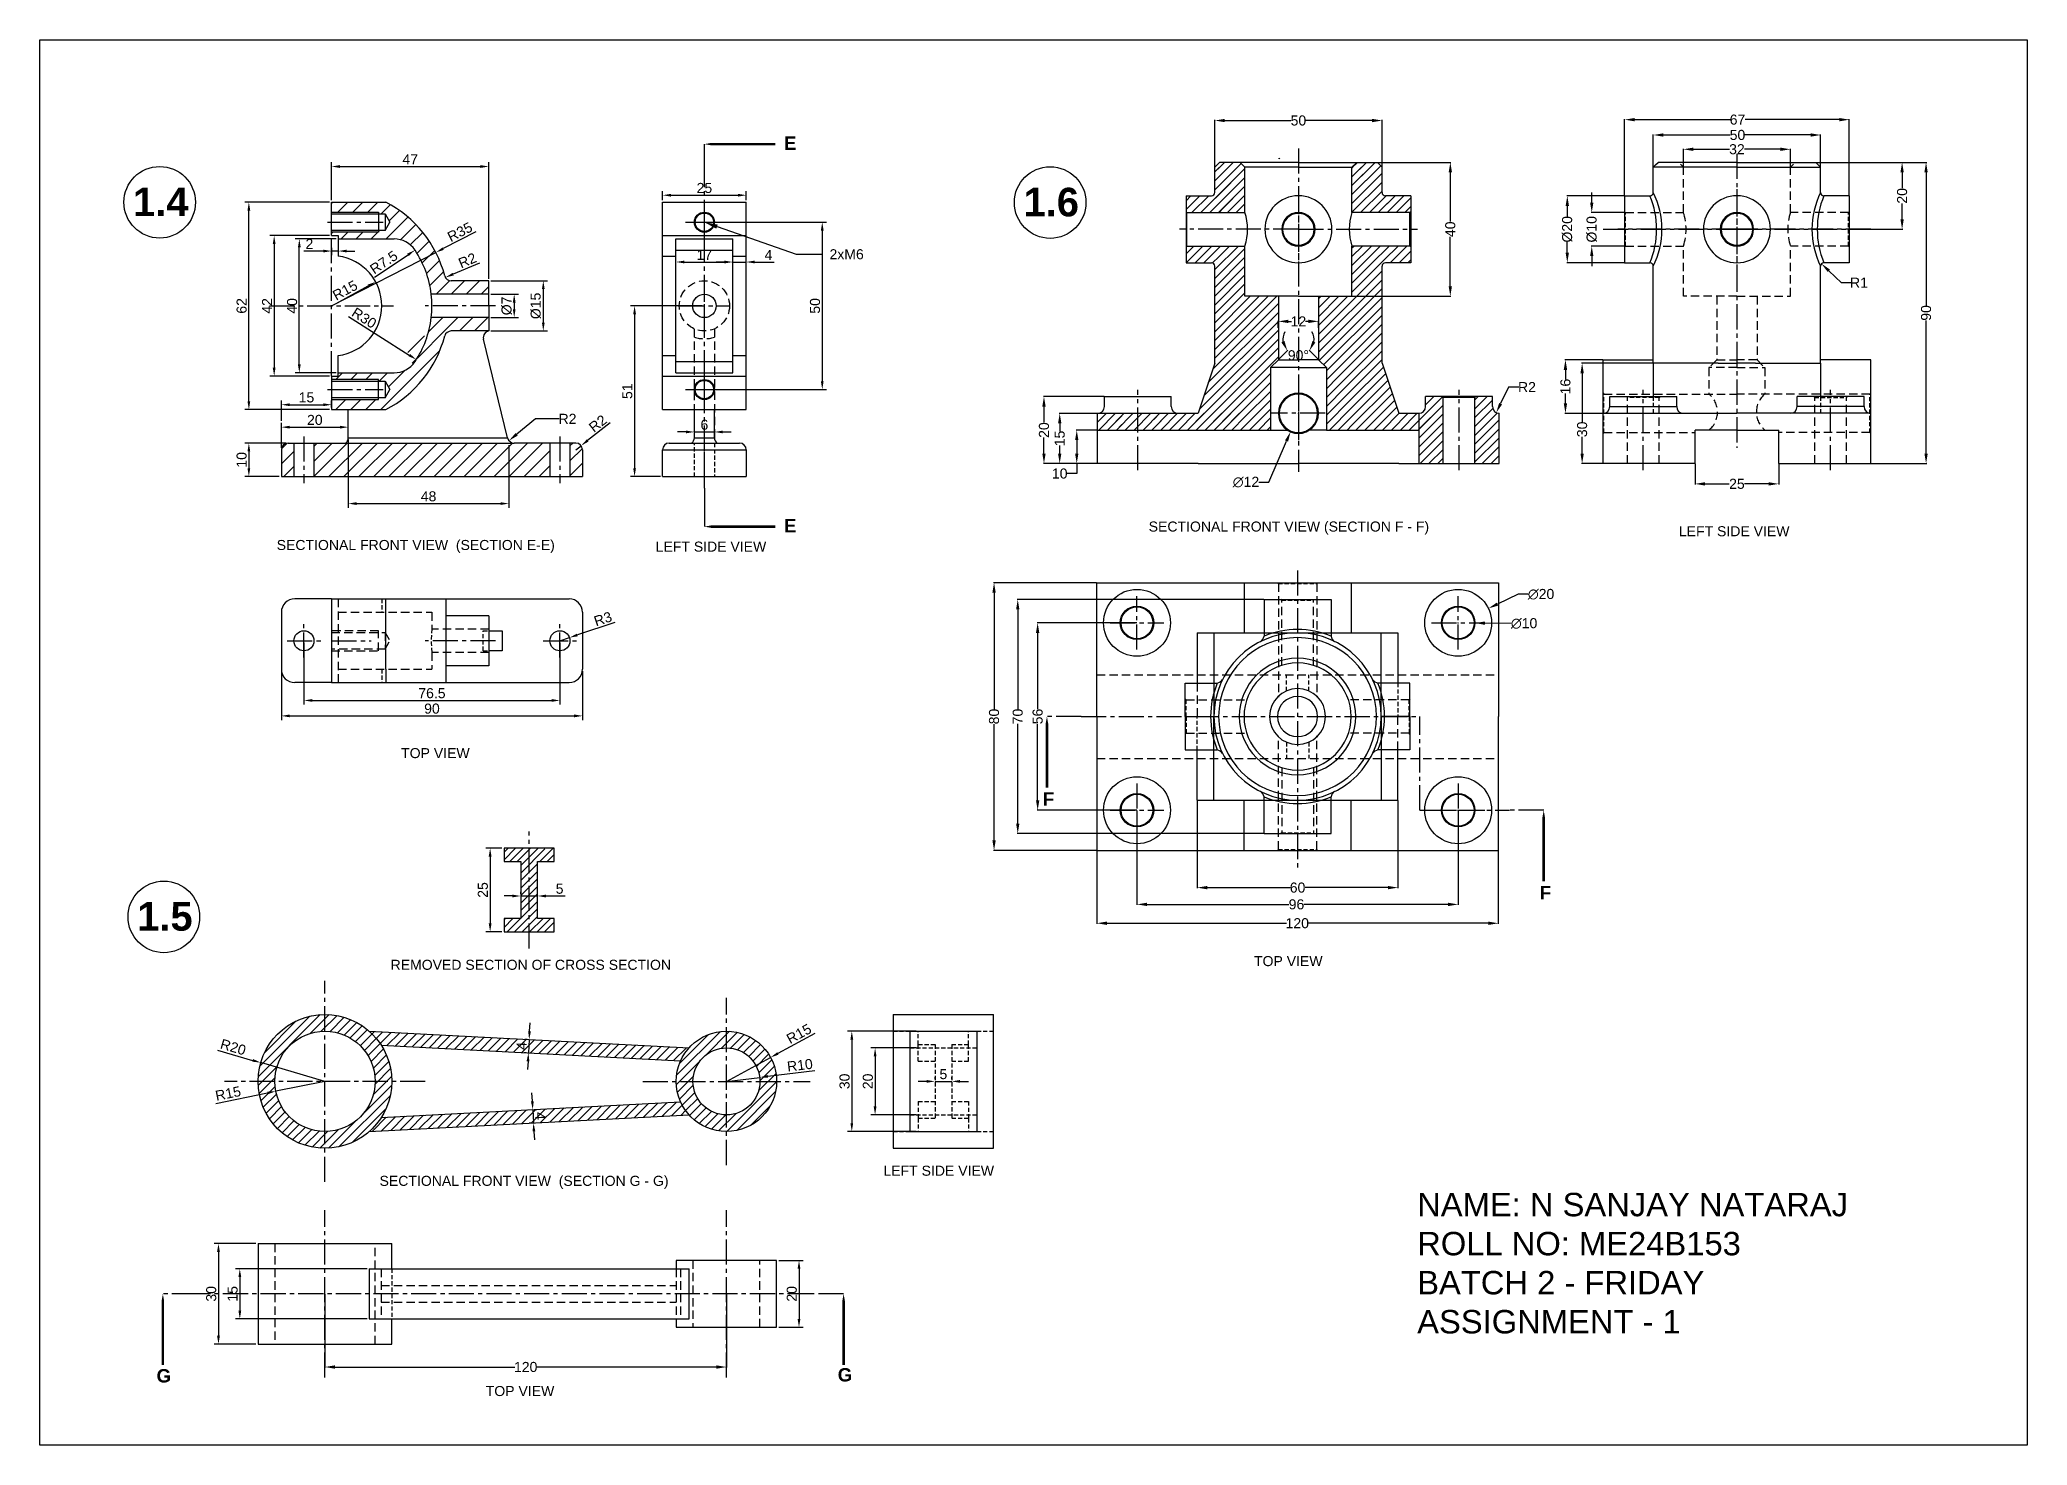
# Model space of a CAD drawing. Header units: inches. Extents: x 24 to 2004, y 12 to 434.
# Drawn here: x 1410 to 2004, y 12 to 432 of the extents above; entities that cross this region are included whole.
import ezdxf
from ezdxf import colors
from ezdxf.entities.mleader import LeaderData, LeaderLine
from ezdxf.math import Vec2, Vec3

# ---------------------------------------------------------------- set-up
doc = ezdxf.new("R2010")
doc.units = ezdxf.units.IN
doc.header["$LTSCALE"] = 10
doc.header["$MEASUREMENT"] = 0
for name, pattern in [('CENTER2', [1.125, 0.75, -0.125, 0.125, -0.125]), ('HIDDEN', [0.375, 0.25, -0.125]), ('HIDDEN2', [0.1875, 0.125, -0.0625])]:
    doc.linetypes.add(name, pattern=pattern)
doc.styles.get("Standard").update_dxf_attribs({"font": 'arial.ttf'})
doc.dimstyles.new('ISO-25', dxfattribs={"dimtxt": 3, "dimasz": 2.5, "dimexe": 1.25, "dimexo": 0.625, "dimtad": 1, "dimdsep": 46, "dimtxsty": 'Standard', "dimcen": 2.5, "dimclrd": 3, "dimclre": 3, "dimclrt": 3, "dimadec": 0, "dimazin": 0, "dimtfac": 1, "dimtmove": 0, "dimatfit": 3, "dimfxl": 1, "dimarcsym": 0})
doc.dimstyles.get("Standard").update_dxf_attribs({"dimtxt": 3, "dimasz": 3, "dimexe": 0.18, "dimexo": 0.0625, "dimgap": 0.09, "dimtad": 0, "dimtoh": 1, "dimdec": 0, "dimzin": 0, "dimdsep": 46, "dimtxsty": 'Standard', "dimcen": 0.09, "dimclrd": 3, "dimclre": 3, "dimclrt": 3, "dimadec": 0, "dimazin": 0, "dimtfac": 1, "dimtdec": 0, "dimtofl": 0, "dimtmove": 0, "dimatfit": 3, "dimfxl": 1, "dimtfillclr": 256, "dimtolj": 1, "dimtzin": 0, "dimarcsym": 0})
pattern_1 = [(45, (-821.894, -1159.687), (-2.245064, 2.245064), [])]
pattern_2 = [(45, (19.5053, 175.0467), (-1.3258252, 1.3258252), [])]

msp = doc.modelspace()

# ---------------------------------------------------------------- texts
at = {"color": 6, "char_height": 4, "attachment_point": 1}
for s, insert in [('{\\fArial|b1|i0|c0|p34;E}', (1632.774, 402.989)), ('{\\fArial|b1|i0|c0|p34;E}', (1632.774, 288.684)), ('{\\fArial|b1|i0|c0|p34;F}', (1710.162, 207.027)), ('{\\fArial|b1|i0|c0|p34;F}', (1858.628, 179.027)), ('{\\fArial|b1|i0|c0|p34;G}', (1445.268, 34.641)), ('{\\fArial|b1|i0|c0|p34;G}', (1648.84, 34.946))]:
    msp.add_mtext_dynamic_manual_height_columns(s, width=10.91034, gutter_width=1, heights=[0], dxfattribs=dict(at, insert=insert))
at = {"attachment_point": 1}
for s, width, gutter_width, heights, insert, char_height in [('{\\fArial|b1|i0|c0|p34;1.4}', 38.49365, 2.133, [40.264], (1438.239, 387.729), 8.53308), ('{\\fArial|b1|i0|c0|p34;1.6}', 38.49365, 2.133, [40.264], (1704.38, 387.652), 8.53308), ('{\\C3;SECTIONAL FRONT VIEW (SECTION F - F)}', 109.58978, 12.5, [9.319], (1741.784, 287.926), 3), ('{\\C3;LEFT SIDE VIEW}', 34.5331, 12.5, [0], (1900.24, 286.522), 3), ('{\\C3;SECTIONAL FRONT VIEW  (SECTION E-E)}', 105.03318, 12.5, [5.539], (1481.173, 282.413), 3), ('{\\C3;LEFT SIDE VIEW}', 34.5331, 12.5, [0], (1594.43, 281.925), 3), ('{\\C3;TOP VIEW}', 38.09507, 12.5, [0], (1518.362, 220.219), 3), ('{\\fArial|b1|i0|c0|p34;1.5}', 38.49365, 2.133, [40.264], (1439.482, 174.188), 8.53308), ('{\\C3;REMOVED SECTION OF CROSS SECTION}', 86.20025, 12.5, [9.693], (1515.212, 156.959), 3), ('{\\C3;TOP VIEW}', 43.49809, 12.5, [5.117], (1773.266, 158.062), 3), ('{\\C3;LEFT SIDE VIEW}', 34.5331, 12.5, [0], (1662.506, 95.424), 3), ('{\\C3;SECTIONAL FRONT VIEW  (SECTION G - G)}', 105.03318, 12.5, [5.539], (1511.915, 92.398), 3), ('NAME: N SANJAY NATARAJ\\PROLL NO: ME24B153\\PBATCH 2 - FRIDAY\\PASSIGNMENT - 1', 223.6501, 1, [0], (1822.024, 87.313), 7), ('{\\C3;TOP VIEW}', 38.09507, 12.5, [0], (1543.656, 29.589), 3)]:
    msp.add_mtext_dynamic_manual_height_columns(s, width=width, gutter_width=gutter_width, heights=heights, dxfattribs=dict(at, insert=insert, char_height=char_height))

# ---------------------------------------------------------------- blocks, each defined once
blk = doc.blocks.new('*D75')
at = {"color": 3, "lineweight": -2, "transparency": 16777216}
for p, q in [((1502.57, 312.4), (1502.57, 292.03)), ((1550.57, 310.74), (1550.57, 292.03)), ((1505.07, 293.28), (1548.07, 293.28))]:
    blk.add_line(p, q, dxfattribs=at)
at = {"color": 3, "transparency": 16777216}
for points in [[(1505.07, 293.7), (1505.07, 292.87), (1502.57, 293.28)], [(1548.07, 293.7), (1548.07, 292.87), (1550.57, 293.28)]]:
    blk.add_solid(points, dxfattribs=at)
at = {"layer": 'Defpoints', "color": 0, "transparency": 16777216}
for p in [(1502.57, 313.02), (1550.57, 311.36), (1550.57, 293.28)]:
    blk.add_point(p, dxfattribs=at)
at = {"color": 3, "transparency": 16777216, "insert": (1526.57, 295.44), "char_height": 3, "attachment_point": 5}
blk.add_mtext('48', dxfattribs=at)
blk = doc.blocks.new('*D76')
at = {"color": 3, "lineweight": -2, "transparency": 16777216}
for p, q in [((1496.95, 383.36), (1471.61, 383.36)), ((1472.86, 323.86), (1472.86, 380.86)), ((1496.95, 321.36), (1471.61, 321.36))]:
    blk.add_line(p, q, dxfattribs=at)
at = {"color": 3, "transparency": 16777216}
for points in [[(1472.44, 380.86), (1473.27, 380.86), (1472.86, 383.36)], [(1472.44, 323.86), (1473.27, 323.86), (1472.86, 321.36)]]:
    blk.add_solid(points, dxfattribs=at)
at = {"layer": 'Defpoints', "color": 0, "transparency": 16777216}
for p in [(1472.86, 383.36), (1497.57, 383.36), (1497.57, 321.36)]:
    blk.add_point(p, dxfattribs=at)
at = {"color": 3, "transparency": 16777216, "insert": (1470.7, 352.36), "char_height": 3, "attachment_point": 5, "rotation": 90}
blk.add_mtext('62', dxfattribs=at)
blk = doc.blocks.new('*D77')
at = {"color": 3, "lineweight": -2, "transparency": 16777216}
for p, q in [((1496.95, 373.36), (1479.17, 373.36)), ((1480.42, 370.86), (1480.42, 333.86)), ((1496.95, 331.36), (1479.17, 331.36))]:
    blk.add_line(p, q, dxfattribs=at)
at = {"color": 3, "transparency": 16777216}
for points in [[(1480, 370.86), (1480.83, 370.86), (1480.42, 373.36)], [(1480, 333.86), (1480.83, 333.86), (1480.42, 331.36)]]:
    blk.add_solid(points, dxfattribs=at)
at = {"layer": 'Defpoints', "color": 0, "transparency": 16777216}
for p in [(1497.57, 373.36), (1480.42, 331.36), (1497.57, 331.36)]:
    blk.add_point(p, dxfattribs=at)
at = {"color": 3, "transparency": 16777216, "insert": (1478.29, 352.36), "char_height": 3, "attachment_point": 5, "rotation": 90}
blk.add_mtext('42', dxfattribs=at)
blk = doc.blocks.new('*D78')
at = {"color": 3, "lineweight": -2, "transparency": 16777216}
for p, q in [((1498.95, 372.36), (1486.68, 372.36)), ((1487.93, 334.86), (1487.93, 369.86)), ((1498.95, 332.36), (1486.68, 332.36))]:
    blk.add_line(p, q, dxfattribs=at)
at = {"color": 3, "transparency": 16777216}
for points in [[(1487.52, 369.86), (1488.35, 369.86), (1487.93, 372.36)], [(1487.52, 334.86), (1488.35, 334.86), (1487.93, 332.36)]]:
    blk.add_solid(points, dxfattribs=at)
at = {"layer": 'Defpoints', "color": 0, "transparency": 16777216}
for p in [(1487.93, 372.36), (1499.57, 372.36), (1499.57, 332.36)]:
    blk.add_point(p, dxfattribs=at)
at = {"color": 3, "transparency": 16777216, "insert": (1485.78, 352.36), "char_height": 3, "attachment_point": 5, "rotation": 90}
blk.add_mtext('40', dxfattribs=at)
blk = doc.blocks.new('*D79')
at = {"color": 3, "lineweight": -2, "transparency": 16777216}
for p, q in [((1495.07, 368.75), (1489.33, 368.75)), ((1497.57, 369.67), (1497.57, 367.5)), ((1499.57, 368.75), (1497.57, 368.75)), ((1499.57, 369.67), (1499.57, 367.5)), ((1502.07, 368.75), (1504.57, 368.75))]:
    blk.add_line(p, q, dxfattribs=at)
at = {"color": 3, "transparency": 16777216}
for points in [[(1495.07, 369.16), (1495.07, 368.33), (1497.57, 368.75)], [(1502.07, 369.16), (1502.07, 368.33), (1499.57, 368.75)]]:
    blk.add_solid(points, dxfattribs=at)
at = {"layer": 'Defpoints', "color": 0, "transparency": 16777216}
for p in [(1497.57, 370.29), (1497.57, 368.75), (1499.57, 370.29)]:
    blk.add_point(p, dxfattribs=at)
at = {"color": 3, "transparency": 16777216, "insert": (1490.95, 370.88), "char_height": 3, "attachment_point": 5}
blk.add_mtext('2', dxfattribs=at)
blk = doc.blocks.new('*D80')
at = {"color": 3, "lineweight": -2, "transparency": 16777216}
blk.add_line((1498.94, 353.11), (1508.55, 358.35), dxfattribs=at)
at = {"color": 3, "transparency": 16777216}
blk.add_solid([(1508.35, 358.71), (1508.74, 357.98), (1510.74, 359.54)], dxfattribs=at)
at = {"layer": 'Defpoints', "color": 0, "transparency": 16777216}
for p in [(1510.74, 359.54), (1497.57, 352.36)]:
    blk.add_point(p, dxfattribs=at)
at = {"color": 3, "transparency": 16777216, "insert": (1501.61, 357.02), "char_height": 3, "attachment_point": 5, "rotation": 28.60291}
blk.add_mtext('R15', dxfattribs=at)
blk = doc.blocks.new('*D81')
at = {"color": 3, "lineweight": -2, "transparency": 16777216}
blk.add_line((1502.61, 349.17), (1520.81, 337.65), dxfattribs=at)
at = {"color": 3, "transparency": 16777216}
blk.add_solid([(1521.03, 338), (1520.58, 337.3), (1522.92, 336.31)], dxfattribs=at)
at = {"layer": 'Defpoints', "color": 0, "transparency": 16777216}
for p in [(1497.57, 352.36), (1522.92, 336.31)]:
    blk.add_point(p, dxfattribs=at)
at = {"color": 3, "transparency": 16777216, "insert": (1507.31, 348.75), "char_height": 3, "attachment_point": 5, "rotation": 327.66116}
blk.add_mtext('R30', dxfattribs=at)
blk = doc.blocks.new('*D82')
at = {"color": 3, "lineweight": -2, "transparency": 16777216}
blk.add_line((1510.37, 360.91), (1520.44, 367.64), dxfattribs=at)
at = {"color": 3, "transparency": 16777216}
blk.add_solid([(1520.2, 367.99), (1520.67, 367.29), (1522.51, 369.03)], dxfattribs=at)
at = {"layer": 'Defpoints', "color": 0, "transparency": 16777216}
for p in [(1522.51, 369.03), (1516.28, 364.86)]:
    blk.add_point(p, dxfattribs=at)
at = {"color": 3, "transparency": 16777216, "insert": (1513.17, 365.37), "char_height": 3, "attachment_point": 5, "rotation": 33.76011}
blk.add_mtext('R7.5', dxfattribs=at)
blk = doc.blocks.new('*D70')
at = {"color": 3, "lineweight": -2, "transparency": 16777216}
for p, q in [((1540.68, 374.46), (1530.94, 369.47)), ((1497.57, 352.36), (1528.72, 368.33))]:
    blk.add_line(p, q, dxfattribs=at)
at = {"color": 3, "transparency": 16777216}
blk.add_solid([(1530.75, 369.84), (1531.13, 369.09), (1528.72, 368.33)], dxfattribs=at)
at = {"layer": 'Defpoints', "color": 0, "transparency": 16777216}
for p in [(1528.72, 368.33), (1497.57, 352.36)]:
    blk.add_point(p, dxfattribs=at)
at = {"color": 3, "transparency": 16777216, "insert": (1535.94, 374.45), "char_height": 3, "attachment_point": 5, "rotation": 27.13496}
blk.add_mtext('R35', dxfattribs=at)
blk = doc.blocks.new('*D71')
at = {"color": 3, "lineweight": -2, "transparency": 16777216}
blk.add_line((1541.79, 365.16), (1533.9, 361.83), dxfattribs=at)
at = {"color": 3, "transparency": 16777216}
blk.add_solid([(1533.74, 362.22), (1534.06, 361.45), (1531.6, 360.86)], dxfattribs=at)
at = {"layer": 'Defpoints', "color": 0, "transparency": 16777216}
for p in [(1531.6, 360.86), (1533.44, 361.64)]:
    blk.add_point(p, dxfattribs=at)
at = {"color": 3, "transparency": 16777216, "insert": (1538.17, 365.95), "char_height": 3, "attachment_point": 5, "rotation": 22.84868}
blk.add_mtext('R2', dxfattribs=at)
blk = doc.blocks.new('*D83')
at = {"color": 3, "lineweight": -2, "transparency": 16777216}
for p, q in [((1482.57, 309.99), (1482.57, 317.37)), ((1485.07, 316.12), (1500.07, 316.12)), ((1502.57, 313.6), (1502.57, 317.37))]:
    blk.add_line(p, q, dxfattribs=at)
at = {"color": 3, "transparency": 16777216}
for points in [[(1485.07, 316.53), (1485.07, 315.7), (1482.57, 316.12)], [(1500.07, 316.53), (1500.07, 315.7), (1502.57, 316.12)]]:
    blk.add_solid(points, dxfattribs=at)
at = {"layer": 'Defpoints', "color": 0, "transparency": 16777216}
for p in [(1502.57, 316.12), (1482.57, 309.36), (1502.57, 312.98)]:
    blk.add_point(p, dxfattribs=at)
at = {"color": 3, "transparency": 16777216, "insert": (1492.57, 318.27), "char_height": 3, "attachment_point": 5}
blk.add_mtext('20', dxfattribs=at)
blk = doc.blocks.new('*D72')
at = {"color": 3, "lineweight": -2, "transparency": 16777216}
for p, q in [((1482.57, 317.99), (1482.57, 324.08)), ((1485.07, 322.83), (1495.07, 322.83)), ((1497.57, 321.99), (1497.57, 324.08))]:
    blk.add_line(p, q, dxfattribs=at)
at = {"color": 3, "transparency": 16777216}
for points in [[(1485.07, 323.25), (1485.07, 322.41), (1482.57, 322.83)], [(1495.07, 323.25), (1495.07, 322.41), (1497.57, 322.83)]]:
    blk.add_solid(points, dxfattribs=at)
at = {"layer": 'Defpoints', "color": 0, "transparency": 16777216}
for p in [(1497.57, 322.83), (1497.57, 321.36), (1482.57, 317.37)]:
    blk.add_point(p, dxfattribs=at)
at = {"color": 3, "transparency": 16777216, "insert": (1490.07, 324.99), "char_height": 3, "attachment_point": 5}
blk.add_mtext('15', dxfattribs=at)
blk = doc.blocks.new('*D84')
at = {"color": 3, "lineweight": -2, "transparency": 16777216}
for p, q in [((1606, 315.31), (1606, 315.94)), ((1612, 315.31), (1612, 315.94)), ((1603.5, 314.69), (1601, 314.69)), ((1606, 314.69), (1612, 314.69)), ((1614.5, 314.69), (1617, 314.69))]:
    blk.add_line(p, q, dxfattribs=at)
at = {"color": 3, "transparency": 16777216}
for points in [[(1603.5, 315.1), (1603.5, 314.27), (1606, 314.69)], [(1614.5, 315.1), (1614.5, 314.27), (1612, 314.69)]]:
    blk.add_solid(points, dxfattribs=at)
at = {"layer": 'Defpoints', "color": 0, "transparency": 16777216}
for p in [(1606, 314.69), (1612, 314.69), (1612, 314.69)]:
    blk.add_point(p, dxfattribs=at)
at = {"color": 3, "transparency": 16777216, "insert": (1609, 316.84), "char_height": 3, "attachment_point": 5}
blk.add_mtext('6', dxfattribs=at)
blk = doc.blocks.new('*D85')
at = {"color": 3, "lineweight": -2, "transparency": 16777216}
for p, q in [((1609.62, 377.36), (1645.47, 377.36)), ((1644.22, 374.86), (1644.22, 329.86)), ((1609.62, 327.36), (1645.47, 327.36))]:
    blk.add_line(p, q, dxfattribs=at)
at = {"color": 3, "transparency": 16777216}
for points in [[(1643.81, 374.86), (1644.64, 374.86), (1644.22, 377.36)], [(1643.81, 329.86), (1644.64, 329.86), (1644.22, 327.36)]]:
    blk.add_solid(points, dxfattribs=at)
at = {"layer": 'Defpoints', "color": 0, "transparency": 16777216}
for p in [(1609, 377.36), (1609, 327.36), (1644.22, 327.36)]:
    blk.add_point(p, dxfattribs=at)
at = {"color": 3, "transparency": 16777216, "insert": (1642.07, 352.36), "char_height": 3, "attachment_point": 5, "rotation": 90}
blk.add_mtext('50', dxfattribs=at)
blk = doc.blocks.new('*D73')
at = {"color": 3, "lineweight": -2, "transparency": 16777216}
for p, q in [((1483.95, 311.36), (1471.61, 311.36)), ((1472.86, 308.86), (1472.86, 303.86)), ((1481.95, 301.36), (1471.61, 301.36))]:
    blk.add_line(p, q, dxfattribs=at)
at = {"color": 3, "transparency": 16777216}
for points in [[(1472.44, 308.86), (1473.27, 308.86), (1472.86, 311.36)], [(1472.44, 303.86), (1473.27, 303.86), (1472.86, 301.36)]]:
    blk.add_solid(points, dxfattribs=at)
at = {"layer": 'Defpoints', "color": 0, "transparency": 16777216}
for p in [(1484.57, 311.36), (1472.86, 301.36), (1482.57, 301.36)]:
    blk.add_point(p, dxfattribs=at)
at = {"color": 3, "transparency": 16777216, "insert": (1470.7, 306.36), "char_height": 3, "attachment_point": 5, "rotation": 90}
blk.add_mtext('10', dxfattribs=at)
blk = doc.blocks.new('*D86')
at = {"color": 3, "lineweight": -2, "transparency": 16777216}
for p, q in [((1580.85, 317.41), (1574.11, 312.14)), ((1570.57, 309.36), (1572.15, 310.59))]:
    blk.add_line(p, q, dxfattribs=at)
at = {"color": 3, "transparency": 16777216}
blk.add_solid([(1573.86, 312.46), (1574.37, 311.81), (1572.15, 310.59)], dxfattribs=at)
at = {"layer": 'Defpoints', "color": 0, "transparency": 16777216}
for p in [(1570.57, 309.36), (1572.15, 310.59)]:
    blk.add_point(p, dxfattribs=at)
at = {"color": 3, "transparency": 16777216, "insert": (1577.15, 317.22), "char_height": 3, "attachment_point": 5, "rotation": 38.0586}
blk.add_mtext('R2', dxfattribs=at)
blk = doc.blocks.new('*D87')
at = {"color": 3, "lineweight": -2, "transparency": 16777216}
for p, q in [((1608.37, 352.36), (1586.88, 352.36)), ((1588.13, 349.86), (1588.13, 303.86)), ((1595.87, 301.36), (1586.88, 301.36))]:
    blk.add_line(p, q, dxfattribs=at)
at = {"color": 3, "transparency": 16777216}
for points in [[(1587.72, 349.86), (1588.55, 349.86), (1588.13, 352.36)], [(1587.72, 303.86), (1588.55, 303.86), (1588.13, 301.36)]]:
    blk.add_solid(points, dxfattribs=at)
at = {"layer": 'Defpoints', "color": 0, "transparency": 16777216}
for p in [(1609, 352.36), (1588.13, 301.36), (1596.5, 301.36)]:
    blk.add_point(p, dxfattribs=at)
at = {"color": 3, "transparency": 16777216, "insert": (1585.98, 326.86), "char_height": 3, "attachment_point": 5, "rotation": 90}
blk.add_mtext('51', dxfattribs=at)
blk = doc.blocks.new('*D88')
at = {"color": 3, "lineweight": -2, "transparency": 16777216}
for p, q in [((1545.2, 355.86), (1553.4, 355.86)), ((1552.15, 353.36), (1552.15, 351.36)), ((1545.2, 348.86), (1553.4, 348.86))]:
    blk.add_line(p, q, dxfattribs=at)
at = {"color": 3, "transparency": 16777216}
for points in [[(1551.74, 353.36), (1552.57, 353.36), (1552.15, 355.86)], [(1551.74, 351.36), (1552.57, 351.36), (1552.15, 348.86)]]:
    blk.add_solid(points, dxfattribs=at)
at = {"layer": 'Defpoints', "color": 0, "transparency": 16777216}
for p in [(1544.57, 355.86), (1544.57, 348.86), (1552.15, 348.86)]:
    blk.add_point(p, dxfattribs=at)
at = {"color": 3, "transparency": 16777216, "insert": (1549.91, 352.36), "char_height": 3, "attachment_point": 5, "rotation": 90}
blk.add_mtext('%%C7', dxfattribs=at)
blk = doc.blocks.new('*D89')
at = {"color": 3, "lineweight": -2, "transparency": 16777216}
for p, q in [((1545.2, 359.86), (1562.1, 359.86)), ((1560.85, 357.36), (1560.85, 347.36)), ((1545.2, 344.86), (1562.1, 344.86))]:
    blk.add_line(p, q, dxfattribs=at)
at = {"color": 3, "transparency": 16777216}
for points in [[(1560.44, 357.36), (1561.27, 357.36), (1560.85, 359.86)], [(1560.44, 347.36), (1561.27, 347.36), (1560.85, 344.86)]]:
    blk.add_solid(points, dxfattribs=at)
at = {"layer": 'Defpoints', "color": 0, "transparency": 16777216}
for p in [(1544.57, 359.86), (1544.58, 344.86), (1560.85, 344.86)]:
    blk.add_point(p, dxfattribs=at)
at = {"color": 3, "transparency": 16777216, "insert": (1558.61, 352.36), "char_height": 3, "attachment_point": 5, "rotation": 90}
blk.add_mtext('%%C15', dxfattribs=at)
blk = doc.blocks.new('*D90')
at = {"color": 3, "lineweight": -2, "transparency": 16777216}
for p, q in [((1600.5, 365.61), (1600.5, 366.72)), ((1603, 365.47), (1615, 365.47)), ((1617.5, 365.61), (1617.5, 366.72))]:
    blk.add_line(p, q, dxfattribs=at)
at = {"color": 3, "transparency": 16777216}
for points in [[(1603, 365.89), (1603, 365.06), (1600.5, 365.47)], [(1615, 365.89), (1615, 365.06), (1617.5, 365.47)]]:
    blk.add_solid(points, dxfattribs=at)
at = {"layer": 'Defpoints', "color": 0, "transparency": 16777216}
for p in [(1600.5, 364.99), (1617.5, 365.47), (1617.5, 364.99)]:
    blk.add_point(p, dxfattribs=at)
at = {"color": 3, "transparency": 16777216, "insert": (1609, 367.61), "char_height": 3, "attachment_point": 5}
blk.add_mtext('17', dxfattribs=at)
blk = doc.blocks.new('*D91')
at = {"color": 3, "lineweight": -2, "transparency": 16777216}
for p, q in [((1615, 365.47), (1612.5, 365.47)), ((1617.5, 366.1), (1617.5, 366.72)), ((1617.5, 365.47), (1621.5, 365.47)), ((1621.5, 366.1), (1621.5, 366.72)), ((1624, 365.47), (1629.82, 365.47))]:
    blk.add_line(p, q, dxfattribs=at)
at = {"color": 3, "transparency": 16777216}
for points in [[(1615, 365.89), (1615, 365.06), (1617.5, 365.47)], [(1624, 365.89), (1624, 365.06), (1621.5, 365.47)]]:
    blk.add_solid(points, dxfattribs=at)
at = {"layer": 'Defpoints', "color": 0, "transparency": 16777216}
for p in [(1617.5, 365.47), (1621.5, 365.47), (1621.5, 365.47)]:
    blk.add_point(p, dxfattribs=at)
at = {"color": 3, "transparency": 16777216, "insert": (1628.16, 367.6), "char_height": 3, "attachment_point": 5}
blk.add_mtext('4', dxfattribs=at)
blk = doc.blocks.new('*D92')
at = {"color": 3, "lineweight": -2, "transparency": 16777216}
for p, q in [((1596.5, 383.99), (1596.5, 386.68)), ((1621.5, 383.99), (1621.5, 386.68)), ((1599, 385.43), (1619, 385.43))]:
    blk.add_line(p, q, dxfattribs=at)
at = {"color": 3, "transparency": 16777216}
for points in [[(1599, 385.85), (1599, 385.01), (1596.5, 385.43)], [(1619, 385.85), (1619, 385.01), (1621.5, 385.43)]]:
    blk.add_solid(points, dxfattribs=at)
at = {"layer": 'Defpoints', "color": 0, "transparency": 16777216}
for p in [(1596.5, 383.36), (1621.5, 385.43), (1621.5, 383.36)]:
    blk.add_point(p, dxfattribs=at)
at = {"color": 3, "transparency": 16777216, "insert": (1609, 387.59), "char_height": 3, "attachment_point": 5}
blk.add_mtext('25', dxfattribs=at)
blk = doc.blocks.new('*D74')
at = {"color": 3, "lineweight": -2, "transparency": 16777216}
for p, q in [((1497.57, 383.99), (1497.57, 395.26)), ((1500.07, 394.01), (1542.07, 394.01)), ((1544.57, 360.49), (1544.57, 395.26))]:
    blk.add_line(p, q, dxfattribs=at)
at = {"color": 3, "transparency": 16777216}
for points in [[(1500.07, 394.42), (1500.07, 393.59), (1497.57, 394.01)], [(1542.07, 394.42), (1542.07, 393.59), (1544.57, 394.01)]]:
    blk.add_solid(points, dxfattribs=at)
at = {"layer": 'Defpoints', "color": 0, "transparency": 16777216}
for p in [(1544.57, 394.01), (1497.57, 383.36), (1544.57, 359.86)]:
    blk.add_point(p, dxfattribs=at)
at = {"color": 3, "transparency": 16777216, "insert": (1521.07, 396.13), "char_height": 3, "attachment_point": 5}
blk.add_mtext('47', dxfattribs=at)
blk = doc.blocks.new('*D93')
at = {"color": 3, "lineweight": -2, "transparency": 16777216}
for p, q in [((1582.25, 257.73), (1571.04, 254.02)), ((1565.82, 252.29), (1568.67, 253.23))]:
    blk.add_line(p, q, dxfattribs=at)
at = {"color": 3, "transparency": 16777216}
blk.add_solid([(1570.91, 254.41), (1571.17, 253.62), (1568.67, 253.23)], dxfattribs=at)
at = {"layer": 'Defpoints', "color": 0, "transparency": 16777216}
for p in [(1565.82, 252.29), (1568.67, 253.23)]:
    blk.add_point(p, dxfattribs=at)
at = {"color": 3, "transparency": 16777216, "insert": (1578.68, 258.82), "char_height": 3, "attachment_point": 5, "rotation": 18.33294}
blk.add_mtext('R3', dxfattribs=at)
blk = doc.blocks.new('*D94')
at = {"color": 3, "lineweight": -2, "transparency": 16777216}
for p, q in [((1482.57, 243.16), (1482.57, 228.59)), ((1572.57, 243.16), (1572.57, 228.59)), ((1485.07, 229.84), (1570.07, 229.84))]:
    blk.add_line(p, q, dxfattribs=at)
at = {"color": 3, "transparency": 16777216}
for points in [[(1485.07, 230.26), (1485.07, 229.42), (1482.57, 229.84)], [(1570.07, 230.26), (1570.07, 229.42), (1572.57, 229.84)]]:
    blk.add_solid(points, dxfattribs=at)
at = {"layer": 'Defpoints', "color": 0, "transparency": 16777216}
for p in [(1482.57, 243.79), (1572.57, 243.79), (1572.57, 229.84)]:
    blk.add_point(p, dxfattribs=at)
at = {"color": 3, "transparency": 16777216, "insert": (1527.57, 232), "char_height": 3, "attachment_point": 5}
blk.add_mtext('90', dxfattribs=at)
blk = doc.blocks.new('*D95')
at = {"color": 3, "lineweight": -2, "transparency": 16777216}
for p, q in [((1489.32, 251.66), (1489.32, 233.2)), ((1565.82, 251.66), (1565.82, 233.2)), ((1491.82, 234.45), (1563.32, 234.45))]:
    blk.add_line(p, q, dxfattribs=at)
at = {"color": 3, "transparency": 16777216}
for points in [[(1491.82, 234.87), (1491.82, 234.04), (1489.32, 234.45)], [(1563.32, 234.87), (1563.32, 234.04), (1565.82, 234.45)]]:
    blk.add_solid(points, dxfattribs=at)
at = {"layer": 'Defpoints', "color": 0, "transparency": 16777216}
for p in [(1489.32, 252.29), (1565.82, 252.29), (1565.82, 234.45)]:
    blk.add_point(p, dxfattribs=at)
at = {"color": 3, "transparency": 16777216, "insert": (1527.57, 236.61), "char_height": 3, "attachment_point": 5}
blk.add_mtext('76.5', dxfattribs=at)
blk = doc.blocks.new('*D96')
at = {"color": 3, "lineweight": -2, "transparency": 16777216}
for p, q in [((1463.52, 129.97), (1473.99, 126.91)), ((1495.59, 120.62), (1476.39, 126.22))]:
    blk.add_line(p, q, dxfattribs=at)
at = {"color": 3, "transparency": 16777216}
blk.add_solid([(1474.11, 127.31), (1473.87, 126.51), (1476.39, 126.22)], dxfattribs=at)
at = {"layer": 'Defpoints', "color": 0, "transparency": 16777216}
for p in [(1476.39, 126.22), (1495.59, 120.62)]:
    blk.add_point(p, dxfattribs=at)
at = {"color": 3, "transparency": 16777216, "insert": (1468.16, 130.86), "char_height": 3, "attachment_point": 5, "rotation": 343.75306}
blk.add_mtext('R20', dxfattribs=at)
blk = doc.blocks.new('*D97')
at = {"color": 3, "lineweight": -2, "transparency": 16777216}
for p, q in [((1642.01, 134.96), (1630.97, 128.97)), ((1615.59, 120.62), (1628.77, 127.78))]:
    blk.add_line(p, q, dxfattribs=at)
at = {"color": 3, "transparency": 16777216}
blk.add_solid([(1630.77, 129.33), (1631.17, 128.6), (1628.77, 127.78)], dxfattribs=at)
at = {"layer": 'Defpoints', "color": 0, "transparency": 16777216}
for p in [(1628.77, 127.78), (1615.59, 120.62)]:
    blk.add_point(p, dxfattribs=at)
at = {"color": 3, "transparency": 16777216, "insert": (1637.27, 134.84), "char_height": 3, "attachment_point": 5, "rotation": 28.49436}
blk.add_mtext('R15', dxfattribs=at)
blk = doc.blocks.new('*D98')
at = {"color": 3, "lineweight": -2, "transparency": 16777216}
for p, q in [((1474.97, 72.13), (1462.52, 72.13)), ((1463.77, 69.63), (1463.77, 44.63)), ((1474.97, 42.13), (1462.52, 42.13))]:
    blk.add_line(p, q, dxfattribs=at)
at = {"color": 3, "transparency": 16777216}
for points in [[(1463.35, 69.63), (1464.19, 69.63), (1463.77, 72.13)], [(1463.35, 44.63), (1464.19, 44.63), (1463.77, 42.13)]]:
    blk.add_solid(points, dxfattribs=at)
at = {"layer": 'Defpoints', "color": 0, "transparency": 16777216}
for p in [(1475.59, 72.13), (1463.77, 42.13), (1475.59, 42.13)]:
    blk.add_point(p, dxfattribs=at)
at = {"color": 3, "transparency": 16777216, "insert": (1461.61, 57.13), "char_height": 3, "attachment_point": 5, "rotation": 90}
blk.add_mtext('30', dxfattribs=at)
blk = doc.blocks.new('*D99')
at = {"color": 3, "lineweight": -2, "transparency": 16777216}
for p, q in [((1631.22, 67.13), (1638.53, 67.13)), ((1637.28, 64.63), (1637.28, 49.63)), ((1631.22, 47.13), (1638.53, 47.13))]:
    blk.add_line(p, q, dxfattribs=at)
at = {"color": 3, "transparency": 16777216}
for points in [[(1636.86, 64.63), (1637.69, 64.63), (1637.28, 67.13)], [(1636.86, 49.63), (1637.69, 49.63), (1637.28, 47.13)]]:
    blk.add_solid(points, dxfattribs=at)
at = {"layer": 'Defpoints', "color": 0, "transparency": 16777216}
for p in [(1630.59, 67.13), (1630.59, 47.13), (1637.28, 47.13)]:
    blk.add_point(p, dxfattribs=at)
at = {"color": 3, "transparency": 16777216, "insert": (1635.12, 57.13), "char_height": 3, "attachment_point": 5, "rotation": 90}
blk.add_mtext('20', dxfattribs=at)
blk = doc.blocks.new('*D100')
at = {"color": 3, "lineweight": -2, "transparency": 16777216}
for p, q in [((1495.59, 120.62), (1480.89, 117.66)), ((1462.94, 114.06), (1478.43, 117.17))]:
    blk.add_line(p, q, dxfattribs=at)
at = {"color": 3, "transparency": 16777216}
blk.add_solid([(1478.35, 117.58), (1478.52, 116.76), (1480.89, 117.66)], dxfattribs=at)
at = {"layer": 'Defpoints', "color": 0, "transparency": 16777216}
for p in [(1495.59, 120.62), (1480.89, 117.66)]:
    blk.add_point(p, dxfattribs=at)
at = {"color": 3, "transparency": 16777216, "insert": (1466.65, 117), "char_height": 3, "attachment_point": 5, "rotation": 11.36607}
blk.add_mtext('R15', dxfattribs=at)
blk = doc.blocks.new('*D101')
at = {"color": 3, "lineweight": -2, "transparency": 16777216}
for p, q in [((1615.59, 120.62), (1625.52, 121.82)), ((1641.97, 123.81), (1628, 122.12))]:
    blk.add_line(p, q, dxfattribs=at)
at = {"color": 3, "transparency": 16777216}
blk.add_solid([(1627.95, 122.53), (1628.05, 121.71), (1625.52, 121.82)], dxfattribs=at)
at = {"layer": 'Defpoints', "color": 0, "transparency": 16777216}
for p in [(1615.59, 120.62), (1625.52, 121.82)]:
    blk.add_point(p, dxfattribs=at)
at = {"color": 3, "transparency": 16777216, "insert": (1637.54, 125.45), "char_height": 3, "attachment_point": 5, "rotation": 6.89647}
blk.add_mtext('R10', dxfattribs=at)
blk = doc.blocks.new('*D102')
at = {"color": 3, "lineweight": -2, "transparency": 16777216}
for p, q in [((1556.75, 135.62), (1556.88, 138.11)), ((1555.99, 133.15), (1555.37, 133.18)), ((1556.62, 133.12), (1556.41, 129.13)), ((1555.78, 129.16), (1555.16, 129.19)), ((1556.28, 126.63), (1556.15, 124.13))]:
    blk.add_line(p, q, dxfattribs=at)
at = {"color": 3, "transparency": 16777216}
for points in [[(1556.33, 135.64), (1557.16, 135.59), (1556.62, 133.12)], [(1555.86, 126.65), (1556.69, 126.61), (1556.41, 129.13)]]:
    blk.add_solid(points, dxfattribs=at)
at = {"layer": 'Defpoints', "color": 0, "transparency": 16777216}
for p in [(1556.62, 133.12), (1556.41, 129.13), (1556.41, 129.13)]:
    blk.add_point(p, dxfattribs=at)
at = {"color": 3, "transparency": 16777216, "insert": (1554.39, 131.23), "char_height": 3, "attachment_point": 5, "rotation": 87.0058}
blk.add_mtext('4', dxfattribs=at)
blk = doc.blocks.new('*D103')
at = {"color": 3, "lineweight": -2, "transparency": 16777216}
for p, q in [((1557.58, 114.68), (1557.45, 117.18)), ((1557.3, 108.16), (1556.67, 108.12)), ((1557.71, 112.18), (1557.92, 108.19)), ((1558.33, 112.22), (1558.96, 112.25)), ((1558.05, 105.69), (1558.18, 103.19))]:
    blk.add_line(p, q, dxfattribs=at)
at = {"color": 3, "transparency": 16777216}
for points in [[(1558, 114.7), (1557.16, 114.66), (1557.71, 112.18)], [(1558.47, 105.71), (1557.63, 105.67), (1557.92, 108.19)]]:
    blk.add_solid(points, dxfattribs=at)
at = {"layer": 'Defpoints', "color": 0, "transparency": 16777216}
for p in [(1557.71, 112.18), (1557.92, 108.19), (1557.92, 108.19)]:
    blk.add_point(p, dxfattribs=at)
at = {"color": 3, "transparency": 16777216, "insert": (1559.94, 110.3), "char_height": 3, "attachment_point": 5, "rotation": 272.9942}
blk.add_mtext('4', dxfattribs=at)
blk = doc.blocks.new('*D104')
at = {"color": 3, "lineweight": -2, "transparency": 16777216}
for p, q in [((1508.19, 64.63), (1468.9, 64.63)), ((1470.15, 62.13), (1470.15, 52.13)), ((1508.19, 49.63), (1468.9, 49.63))]:
    blk.add_line(p, q, dxfattribs=at)
at = {"color": 3, "transparency": 16777216}
for points in [[(1469.74, 62.13), (1470.57, 62.13), (1470.15, 64.63)], [(1469.74, 52.13), (1470.57, 52.13), (1470.15, 49.63)]]:
    blk.add_solid(points, dxfattribs=at)
at = {"layer": 'Defpoints', "color": 0, "transparency": 16777216}
for p in [(1508.82, 64.63), (1470.15, 49.63), (1508.82, 49.63)]:
    blk.add_point(p, dxfattribs=at)
at = {"color": 3, "transparency": 16777216, "insert": (1468, 57.13), "char_height": 3, "attachment_point": 5, "rotation": 90}
blk.add_mtext('15', dxfattribs=at)
blk = doc.blocks.new('*D105')
at = {"color": 3, "lineweight": -2, "transparency": 16777216}
for p, q in [((1672.3, 135.62), (1651.81, 135.62)), ((1653.06, 133.12), (1653.06, 108.12)), ((1672.3, 105.62), (1651.81, 105.62))]:
    blk.add_line(p, q, dxfattribs=at)
at = {"color": 3, "transparency": 16777216}
for points in [[(1652.64, 133.12), (1653.47, 133.12), (1653.06, 135.62)], [(1652.64, 108.12), (1653.47, 108.12), (1653.06, 105.62)]]:
    blk.add_solid(points, dxfattribs=at)
at = {"layer": 'Defpoints', "color": 0, "transparency": 16777216}
for p in [(1672.92, 135.62), (1653.06, 105.62), (1672.92, 105.62)]:
    blk.add_point(p, dxfattribs=at)
at = {"color": 3, "transparency": 16777216, "insert": (1650.9, 120.62), "char_height": 3, "attachment_point": 5, "rotation": 90}
blk.add_mtext('30', dxfattribs=at)
blk = doc.blocks.new('*D106')
at = {"color": 3, "lineweight": -2, "transparency": 16777216}
for p, q in [((1672.3, 130.62), (1658.77, 130.62)), ((1660.02, 128.12), (1660.02, 113.12)), ((1672.3, 110.62), (1658.77, 110.62))]:
    blk.add_line(p, q, dxfattribs=at)
at = {"color": 3, "transparency": 16777216}
for points in [[(1659.6, 128.12), (1660.43, 128.12), (1660.02, 130.62)], [(1659.6, 113.12), (1660.43, 113.12), (1660.02, 110.62)]]:
    blk.add_solid(points, dxfattribs=at)
at = {"layer": 'Defpoints', "color": 0, "transparency": 16777216}
for p in [(1672.92, 130.62), (1660.02, 110.62), (1672.92, 110.62)]:
    blk.add_point(p, dxfattribs=at)
at = {"color": 3, "transparency": 16777216, "insert": (1657.86, 120.62), "char_height": 3, "attachment_point": 5, "rotation": 90}
blk.add_mtext('20', dxfattribs=at)
blk = doc.blocks.new('*D107')
at = {"color": 3, "lineweight": -2, "transparency": 16777216}
for p, q in [((1675.42, 120.62), (1672.92, 120.62)), ((1677.92, 121.24), (1677.92, 121.87)), ((1677.92, 120.62), (1682.92, 120.62)), ((1682.92, 121.24), (1682.92, 121.87)), ((1685.42, 120.62), (1687.92, 120.62))]:
    blk.add_line(p, q, dxfattribs=at)
at = {"color": 3, "transparency": 16777216}
for points in [[(1675.42, 121.04), (1675.42, 120.2), (1677.92, 120.62)], [(1685.42, 121.04), (1685.42, 120.2), (1682.92, 120.62)]]:
    blk.add_solid(points, dxfattribs=at)
at = {"layer": 'Defpoints', "color": 0, "transparency": 16777216}
for p in [(1677.92, 120.62), (1682.92, 120.62), (1682.92, 120.62)]:
    blk.add_point(p, dxfattribs=at)
at = {"color": 3, "transparency": 16777216, "insert": (1680.42, 122.77), "char_height": 3, "attachment_point": 5}
blk.add_mtext('5', dxfattribs=at)
blk = doc.blocks.new('*D108')
at = {"color": 3, "lineweight": -2, "transparency": 16777216}
for p, q in [((1551.62, 176.02), (1549.12, 176.02)), ((1554.12, 176.64), (1554.12, 177.27)), ((1554.12, 176.02), (1559.12, 176.02)), ((1559.12, 176.64), (1559.12, 177.27)), ((1561.62, 176.02), (1567.35, 176.02))]:
    blk.add_line(p, q, dxfattribs=at)
at = {"color": 3, "transparency": 16777216}
for points in [[(1551.62, 176.43), (1551.62, 175.6), (1554.12, 176.02)], [(1561.62, 176.43), (1561.62, 175.6), (1559.12, 176.02)]]:
    blk.add_solid(points, dxfattribs=at)
at = {"layer": 'Defpoints', "color": 0, "transparency": 16777216}
for p in [(1554.12, 176.02), (1559.12, 176.02), (1559.12, 176.02)]:
    blk.add_point(p, dxfattribs=at)
at = {"color": 3, "transparency": 16777216, "insert": (1565.73, 178.17), "char_height": 3, "attachment_point": 5}
blk.add_mtext('5', dxfattribs=at)
blk = doc.blocks.new('*D109')
at = {"color": 3, "lineweight": -2, "transparency": 16777216}
for p, q in [((1548.49, 190.32), (1543.71, 190.32)), ((1544.96, 187.82), (1544.96, 167.82)), ((1548.49, 165.32), (1543.71, 165.32))]:
    blk.add_line(p, q, dxfattribs=at)
at = {"color": 3, "transparency": 16777216}
for points in [[(1544.54, 187.82), (1545.38, 187.82), (1544.96, 190.32)], [(1544.54, 167.82), (1545.38, 167.82), (1544.96, 165.32)]]:
    blk.add_solid(points, dxfattribs=at)
at = {"layer": 'Defpoints', "color": 0, "transparency": 16777216}
for p in [(1549.12, 190.32), (1544.96, 165.32), (1549.12, 165.32)]:
    blk.add_point(p, dxfattribs=at)
at = {"color": 3, "transparency": 16777216, "insert": (1542.8, 177.82), "char_height": 3, "attachment_point": 5, "rotation": 90}
blk.add_mtext('25', dxfattribs=at)
blk = doc.blocks.new('*D110')
at = {"color": 3, "lineweight": -2, "transparency": 16777216}
for p, q in [((1495.59, 57.07), (1495.59, 35.08)), ((1615.59, 57.07), (1615.59, 35.08)), ((1498.59, 35.26), (1552.33, 35.26)), ((1612.59, 35.26), (1558.85, 35.26))]:
    blk.add_line(p, q, dxfattribs=at)
at = {"color": 3, "transparency": 16777216}
for points in [[(1498.59, 35.76), (1498.59, 34.76), (1495.59, 35.26)], [(1612.59, 35.76), (1612.59, 34.76), (1615.59, 35.26)]]:
    blk.add_solid(points, dxfattribs=at)
at = {"layer": 'Defpoints', "color": 0, "transparency": 16777216}
for p in [(1495.59, 57.13), (1615.59, 57.13), (1615.59, 35.26)]:
    blk.add_point(p, dxfattribs=at)
at = {"color": 3, "transparency": 16777216, "insert": (1555.59, 35.26), "char_height": 3, "attachment_point": 5}
blk.add_mtext('\\A1;120', dxfattribs=at)
blk = doc.blocks.new('*D111')
at = {"color": 3, "lineweight": -2, "transparency": 16777216}
for p, q in [((1558.51, 318.61), (1552.91, 314)), ((1565.6, 318.61), (1558.51, 318.61))]:
    blk.add_line(p, q, dxfattribs=at)
at = {"color": 3, "transparency": 16777216}
blk.add_solid([(1552.59, 314.38), (1553.23, 313.61), (1550.6, 312.09)], dxfattribs=at)
at = {"layer": 'Defpoints', "color": 0, "transparency": 16777216}
for p in [(1550.6, 312.09), (1552.14, 313.36)]:
    blk.add_point(p, dxfattribs=at)
at = {"color": 3, "transparency": 16777216, "insert": (1568.09, 318.61), "char_height": 3, "attachment_point": 5}
blk.add_mtext('\\A1;R2', dxfattribs=at)
blk = doc.blocks.new('*D112')
at = {"color": 3, "lineweight": -2, "transparency": 16777216}
for p, q in [((1884, 385.32), (1884, 408.19)), ((1887, 408.01), (1915.52, 408.01)), ((1948.18, 408.01), (1920.01, 408.01)), ((1951.18, 385.32), (1951.18, 408.19))]:
    blk.add_line(p, q, dxfattribs=at)
at = {"color": 3, "transparency": 16777216}
for points in [[(1887, 408.51), (1887, 407.51), (1884, 408.01)], [(1948.18, 408.51), (1948.18, 407.51), (1951.18, 408.01)]]:
    blk.add_solid(points, dxfattribs=at)
at = {"layer": 'Defpoints', "color": 0, "transparency": 16777216}
for p in [(1951.18, 408.01), (1884, 385.25), (1951.18, 385.25)]:
    blk.add_point(p, dxfattribs=at)
at = {"color": 3, "transparency": 16777216, "insert": (1917.76, 408.01), "char_height": 3, "attachment_point": 5}
blk.add_mtext('\\A1;67', dxfattribs=at)
blk = doc.blocks.new('*D113')
at = {"color": 3, "lineweight": -2, "transparency": 16777216}
for p, q in [((1810.18, 395.25), (1832.11, 395.25)), ((1831.93, 392.25), (1831.93, 377.55)), ((1831.93, 358.25), (1831.93, 372.96)), ((1802.6, 355.25), (1832.11, 355.25))]:
    blk.add_line(p, q, dxfattribs=at)
at = {"color": 3, "transparency": 16777216}
for points in [[(1831.43, 392.25), (1832.43, 392.25), (1831.93, 395.25)], [(1831.43, 358.25), (1832.43, 358.25), (1831.93, 355.25)]]:
    blk.add_solid(points, dxfattribs=at)
at = {"layer": 'Defpoints', "color": 0, "transparency": 16777216}
for p in [(1810.12, 395.25), (1802.53, 355.25), (1831.93, 355.25)]:
    blk.add_point(p, dxfattribs=at)
at = {"color": 3, "transparency": 16777216, "insert": (1831.93, 375.25), "char_height": 3, "attachment_point": 5, "rotation": 90}
blk.add_mtext('\\A1;40', dxfattribs=at)
blk = doc.blocks.new('*D114')
at = {"color": 3, "lineweight": -2, "transparency": 16777216}
for p, q in [((1780.53, 345.82), (1780.53, 347.91)), ((1783.53, 347.73), (1784.45, 347.73)), ((1789.53, 347.73), (1788.62, 347.73)), ((1792.53, 345.82), (1792.53, 347.91))]:
    blk.add_line(p, q, dxfattribs=at)
at = {"color": 3, "transparency": 16777216}
for points in [[(1783.53, 348.23), (1783.53, 347.23), (1780.53, 347.73)], [(1789.53, 348.23), (1789.53, 347.23), (1792.53, 347.73)]]:
    blk.add_solid(points, dxfattribs=at)
at = {"layer": 'Defpoints', "color": 0, "transparency": 16777216}
for p in [(1780.53, 345.75), (1792.53, 347.73), (1792.53, 345.75)]:
    blk.add_point(p, dxfattribs=at)
at = {"color": 3, "transparency": 16777216, "insert": (1786.53, 347.73), "char_height": 3, "attachment_point": 5}
blk.add_mtext('\\A1;12', dxfattribs=at)
blk = doc.blocks.new('*D115')
at = {"color": 3, "lineweight": -2, "transparency": 16777216}
for p, q in [((1780.58, 336.3), (1783.36, 339.08)), ((1792.49, 336.3), (1789.71, 339.08))]:
    blk.add_line(p, q, dxfattribs=at)
for start, end in [(149.98541, 187.49271), (352.50729, 30.01459)]:
    blk.add_arc((1786.53, 342.25), 4.67, start, end, dxfattribs=at)
at = {"color": 3, "transparency": 16777216}
for points in [[(1782.36, 341.87), (1781.46, 341.42), (1783.23, 338.95)], [(1791.61, 341.42), (1790.71, 341.87), (1789.83, 338.95)]]:
    blk.add_solid(points, dxfattribs=at)
at = {"layer": 'Defpoints', "color": 0, "transparency": 16777216}
for p in [(1778.18, 333.9), (1780.53, 336.25), (1785.33, 337.75), (1792.53, 336.25), (1794.89, 333.9)]:
    blk.add_point(p, dxfattribs=at)
at = {"color": 3, "transparency": 16777216, "insert": (1786.53, 337.59), "char_height": 3, "attachment_point": 5}
blk.add_mtext('\\A1;90°', dxfattribs=at)
blk = doc.blocks.new('*D116')
at = {"color": 3, "lineweight": -2, "transparency": 16777216}
for p, q in [((1786.44, 320.25), (1786.62, 320.25)), ((1786.53, 320.16), (1786.53, 320.34)), ((1777.72, 299.69), (1782.99, 311.98)), ((1774.72, 299.69), (1777.72, 299.69))]:
    blk.add_line(p, q, dxfattribs=at)
at = {"color": 3, "transparency": 16777216}
blk.add_solid([(1782.53, 312.18), (1783.45, 311.79), (1784.17, 314.74)], dxfattribs=at)
at = {"layer": 'Defpoints', "color": 0, "transparency": 16777216}
for p in [(1788.9, 325.77), (1784.17, 314.74)]:
    blk.add_point(p, dxfattribs=at)
at = {"color": 3, "transparency": 16777216, "insert": (1770.86, 299.69), "char_height": 3, "attachment_point": 5}
blk.add_mtext('\\A1;∅12', dxfattribs=at)
blk = doc.blocks.new('*D117')
at = {"color": 3, "lineweight": -2, "transparency": 16777216}
for p, q in [((1726.47, 315.25), (1720.1, 315.25)), ((1720.28, 312.25), (1720.28, 308.25)), ((1726.47, 305.25), (1720.1, 305.25)), ((1720.28, 305.25), (1720.28, 302.25)), ((1720.28, 302.25), (1717.28, 302.25))]:
    blk.add_line(p, q, dxfattribs=at)
at = {"color": 3, "transparency": 16777216}
for points in [[(1719.78, 312.25), (1720.78, 312.25), (1720.28, 315.25)], [(1719.78, 308.25), (1720.78, 308.25), (1720.28, 305.25)]]:
    blk.add_solid(points, dxfattribs=at)
at = {"layer": 'Defpoints', "color": 0, "transparency": 16777216}
for p in [(1726.53, 315.25), (1720.28, 305.25), (1726.53, 305.25)]:
    blk.add_point(p, dxfattribs=at)
at = {"color": 3, "transparency": 16777216, "insert": (1715.19, 302.25), "char_height": 3, "attachment_point": 5}
blk.add_mtext('\\A1;10', dxfattribs=at)
blk = doc.blocks.new('*D118')
at = {"color": 3, "lineweight": -2, "transparency": 16777216}
for p, q in [((1726.47, 320.25), (1715.01, 320.25)), ((1715.19, 317.25), (1715.19, 314.86)), ((1715.19, 308.25), (1715.19, 310.65)), ((1726.47, 305.25), (1715.01, 305.25))]:
    blk.add_line(p, q, dxfattribs=at)
at = {"color": 3, "transparency": 16777216}
for points in [[(1714.69, 317.25), (1715.69, 317.25), (1715.19, 320.25)], [(1714.69, 308.25), (1715.69, 308.25), (1715.19, 305.25)]]:
    blk.add_solid(points, dxfattribs=at)
at = {"layer": 'Defpoints', "color": 0, "transparency": 16777216}
for p in [(1726.53, 320.25), (1715.19, 305.25), (1726.53, 305.25)]:
    blk.add_point(p, dxfattribs=at)
at = {"color": 3, "transparency": 16777216, "insert": (1715.19, 312.75), "char_height": 3, "attachment_point": 5, "rotation": 90}
blk.add_mtext('\\A1;15', dxfattribs=at)
blk = doc.blocks.new('*D119')
at = {"color": 3, "lineweight": -2, "transparency": 16777216}
for p, q in [((1728.47, 325.25), (1710.31, 325.25)), ((1710.49, 322.25), (1710.49, 317.51)), ((1710.49, 308.25), (1710.49, 312.99)), ((1726.47, 305.25), (1710.31, 305.25))]:
    blk.add_line(p, q, dxfattribs=at)
at = {"color": 3, "transparency": 16777216}
for points in [[(1709.99, 322.25), (1710.99, 322.25), (1710.49, 325.25)], [(1709.99, 308.25), (1710.99, 308.25), (1710.49, 305.25)]]:
    blk.add_solid(points, dxfattribs=at)
at = {"layer": 'Defpoints', "color": 0, "transparency": 16777216}
for p in [(1728.53, 325.25), (1710.49, 305.25), (1726.53, 305.25)]:
    blk.add_point(p, dxfattribs=at)
at = {"color": 3, "transparency": 16777216, "insert": (1710.49, 315.25), "char_height": 3, "attachment_point": 5, "rotation": 90}
blk.add_mtext('\\A1;20', dxfattribs=at)
blk = doc.blocks.new('*D120')
at = {"color": 3, "lineweight": -2, "transparency": 16777216}
for p, q in [((1849.36, 328.1), (1846.97, 323.15)), ((1852.36, 328.1), (1849.36, 328.1))]:
    blk.add_line(p, q, dxfattribs=at)
at = {"color": 3, "transparency": 16777216}
blk.add_solid([(1846.52, 323.37), (1847.42, 322.94), (1845.66, 320.45)], dxfattribs=at)
at = {"layer": 'Defpoints', "color": 0, "transparency": 16777216}
for p in [(1846.53, 322.25), (1845.66, 320.45)]:
    blk.add_point(p, dxfattribs=at)
at = {"color": 3, "transparency": 16777216, "insert": (1854.85, 328.1), "char_height": 3, "attachment_point": 5}
blk.add_mtext('\\A1;R2', dxfattribs=at)
blk = doc.blocks.new('*D121')
at = {"color": 3, "lineweight": -2, "transparency": 16777216}
for p, q in [((1738.22, 257.65), (1708.42, 257.65)), ((1708.6, 254.65), (1708.6, 231.89)), ((1708.6, 204.65), (1708.6, 227.41)), ((1738.22, 201.65), (1708.42, 201.65))]:
    blk.add_line(p, q, dxfattribs=at)
at = {"color": 3, "transparency": 16777216}
for points in [[(1708.1, 254.65), (1709.1, 254.65), (1708.6, 257.65)], [(1708.1, 204.65), (1709.1, 204.65), (1708.6, 201.65)]]:
    blk.add_solid(points, dxfattribs=at)
at = {"layer": 'Defpoints', "color": 0, "transparency": 16777216}
for p in [(1738.28, 257.65), (1708.6, 201.65), (1738.28, 201.65)]:
    blk.add_point(p, dxfattribs=at)
at = {"color": 3, "transparency": 16777216, "insert": (1708.6, 229.65), "char_height": 3, "attachment_point": 5, "rotation": 90}
blk.add_mtext('\\A1;56', dxfattribs=at)
blk = doc.blocks.new('*D122')
at = {"color": 3, "lineweight": -2, "transparency": 16777216}
for p, q in [((1776.22, 264.65), (1702.47, 264.65)), ((1702.65, 261.65), (1702.65, 231.87)), ((1702.65, 197.65), (1702.65, 227.43)), ((1776.22, 194.65), (1702.47, 194.65))]:
    blk.add_line(p, q, dxfattribs=at)
at = {"color": 3, "transparency": 16777216}
for points in [[(1702.15, 261.65), (1703.15, 261.65), (1702.65, 264.65)], [(1702.15, 197.65), (1703.15, 197.65), (1702.65, 194.65)]]:
    blk.add_solid(points, dxfattribs=at)
at = {"layer": 'Defpoints', "color": 0, "transparency": 16777216}
for p in [(1776.28, 264.65), (1702.65, 194.65), (1776.28, 194.65)]:
    blk.add_point(p, dxfattribs=at)
at = {"color": 3, "transparency": 16777216, "insert": (1702.65, 229.65), "char_height": 3, "attachment_point": 5, "rotation": 90}
blk.add_mtext('\\A1;70', dxfattribs=at)
blk = doc.blocks.new('*D123')
at = {"color": 3, "lineweight": -2, "transparency": 16777216}
for p, q in [((1726.22, 269.65), (1695.39, 269.65)), ((1695.57, 266.65), (1695.57, 231.89)), ((1695.57, 192.65), (1695.57, 227.41)), ((1726.22, 189.65), (1695.39, 189.65))]:
    blk.add_line(p, q, dxfattribs=at)
at = {"color": 3, "transparency": 16777216}
for points in [[(1695.07, 266.65), (1696.07, 266.65), (1695.57, 269.65)], [(1695.07, 192.65), (1696.07, 192.65), (1695.57, 189.65)]]:
    blk.add_solid(points, dxfattribs=at)
at = {"layer": 'Defpoints', "color": 0, "transparency": 16777216}
for p in [(1726.28, 269.65), (1695.57, 189.65), (1726.28, 189.65)]:
    blk.add_point(p, dxfattribs=at)
at = {"color": 3, "transparency": 16777216, "insert": (1695.57, 229.65), "char_height": 3, "attachment_point": 5, "rotation": 90}
blk.add_mtext('\\A1;80', dxfattribs=at)
blk = doc.blocks.new('*D124')
at = {"color": 3, "lineweight": -2, "transparency": 16777216}
for p, q in [((1852.18, 266.18), (1846.02, 263.24)), ((1855.18, 266.18), (1852.18, 266.18)), ((1834.19, 257.65), (1834.37, 257.65)), ((1834.28, 257.56), (1834.28, 257.74))]:
    blk.add_line(p, q, dxfattribs=at)
at = {"color": 3, "transparency": 16777216}
blk.add_solid([(1845.8, 263.69), (1846.23, 262.79), (1843.31, 261.95)], dxfattribs=at)
at = {"layer": 'Defpoints', "color": 0, "transparency": 16777216}
for p in [(1843.31, 261.95), (1825.26, 253.35)]:
    blk.add_point(p, dxfattribs=at)
at = {"color": 3, "transparency": 16777216, "insert": (1859.05, 266.18), "char_height": 3, "attachment_point": 5}
blk.add_mtext('\\A1;∅20', dxfattribs=at)
blk = doc.blocks.new('*D125')
at = {"color": 3, "lineweight": -2, "transparency": 16777216}
for p, q in [((1834.19, 257.65), (1834.37, 257.65)), ((1834.28, 257.56), (1834.28, 257.74)), ((1850.12, 257.45), (1842.28, 257.55))]:
    blk.add_line(p, q, dxfattribs=at)
at = {"color": 3, "transparency": 16777216}
blk.add_solid([(1842.29, 258.05), (1842.28, 257.05), (1839.28, 257.59)], dxfattribs=at)
at = {"layer": 'Defpoints', "color": 0, "transparency": 16777216}
for p in [(1829.28, 257.71), (1839.28, 257.59)]:
    blk.add_point(p, dxfattribs=at)
at = {"color": 3, "transparency": 16777216, "insert": (1853.98, 257.45), "char_height": 3, "attachment_point": 5}
blk.add_mtext('\\A1;∅10', dxfattribs=at)
blk = doc.blocks.new('*D126')
at = {"color": 3, "lineweight": -2, "transparency": 16777216}
for p, q in [((1738.28, 201.59), (1738.28, 173.33)), ((1834.28, 201.59), (1834.28, 173.33)), ((1741.28, 173.51), (1783.71, 173.51)), ((1831.28, 173.51), (1788.19, 173.51))]:
    blk.add_line(p, q, dxfattribs=at)
at = {"color": 3, "transparency": 16777216}
for points in [[(1741.28, 174.01), (1741.28, 173.01), (1738.28, 173.51)], [(1831.28, 174.01), (1831.28, 173.01), (1834.28, 173.51)]]:
    blk.add_solid(points, dxfattribs=at)
at = {"layer": 'Defpoints', "color": 0, "transparency": 16777216}
for p in [(1738.28, 201.65), (1834.28, 201.65), (1834.28, 173.51)]:
    blk.add_point(p, dxfattribs=at)
at = {"color": 3, "transparency": 16777216, "insert": (1785.95, 173.51), "char_height": 3, "attachment_point": 5}
blk.add_mtext('\\A1;96', dxfattribs=at)
blk = doc.blocks.new('*D127')
at = {"color": 3, "lineweight": -2, "transparency": 16777216}
for p, q in [((1726.28, 189.59), (1726.28, 167.69)), ((1846.28, 189.59), (1846.28, 167.69)), ((1729.28, 167.87), (1782.94, 167.87)), ((1843.28, 167.87), (1789.45, 167.87))]:
    blk.add_line(p, q, dxfattribs=at)
at = {"color": 3, "transparency": 16777216}
for points in [[(1729.28, 168.37), (1729.28, 167.37), (1726.28, 167.87)], [(1843.28, 168.37), (1843.28, 167.37), (1846.28, 167.87)]]:
    blk.add_solid(points, dxfattribs=at)
at = {"layer": 'Defpoints', "color": 0, "transparency": 16777216}
for p in [(1726.28, 189.65), (1846.28, 189.65), (1846.28, 167.87)]:
    blk.add_point(p, dxfattribs=at)
at = {"color": 3, "transparency": 16777216, "insert": (1786.19, 167.87), "char_height": 3, "attachment_point": 5}
blk.add_mtext('\\A1;120', dxfattribs=at)
blk = doc.blocks.new('*D128')
at = {"color": 3, "lineweight": -2, "transparency": 16777216}
for p, q in [((1892.59, 393.9), (1892.59, 403.61)), ((1895.59, 403.43), (1915.53, 403.43)), ((1939.59, 403.43), (1920, 403.43)), ((1942.59, 393.9), (1942.59, 403.61))]:
    blk.add_line(p, q, dxfattribs=at)
at = {"color": 3, "transparency": 16777216}
for points in [[(1895.59, 403.93), (1895.59, 402.93), (1892.59, 403.43)], [(1939.59, 403.93), (1939.59, 402.93), (1942.59, 403.43)]]:
    blk.add_solid(points, dxfattribs=at)
at = {"layer": 'Defpoints', "color": 0, "transparency": 16777216}
for p in [(1942.59, 403.43), (1892.59, 393.84), (1942.59, 393.84)]:
    blk.add_point(p, dxfattribs=at)
at = {"color": 3, "transparency": 16777216, "insert": (1917.76, 403.43), "char_height": 3, "attachment_point": 5}
blk.add_mtext('\\A1;50', dxfattribs=at)
blk = doc.blocks.new('*D129')
at = {"color": 3, "lineweight": -2, "transparency": 16777216}
for p, q in [((1901.59, 393.9), (1901.59, 399.34)), ((1904.59, 399.16), (1915.37, 399.16)), ((1930.59, 399.16), (1919.81, 399.16)), ((1933.59, 393.9), (1933.59, 399.34))]:
    blk.add_line(p, q, dxfattribs=at)
at = {"color": 3, "transparency": 16777216}
for points in [[(1904.59, 399.66), (1904.59, 398.66), (1901.59, 399.16)], [(1930.59, 399.66), (1930.59, 398.66), (1933.59, 399.16)]]:
    blk.add_solid(points, dxfattribs=at)
at = {"layer": 'Defpoints', "color": 0, "transparency": 16777216}
for p in [(1933.59, 399.16), (1901.59, 393.84), (1933.59, 393.84)]:
    blk.add_point(p, dxfattribs=at)
at = {"color": 3, "transparency": 16777216, "insert": (1917.59, 399.16), "char_height": 3, "attachment_point": 5}
blk.add_mtext('\\A1;32', dxfattribs=at)
blk = doc.blocks.new('*D130')
at = {"color": 3, "lineweight": -2, "transparency": 16777216}
for p, q in [((1941.24, 395.25), (1967.14, 395.25)), ((1966.96, 392.25), (1966.96, 387.51)), ((1966.96, 378.25), (1966.96, 382.99)), ((1950.99, 375.25), (1967.14, 375.25))]:
    blk.add_line(p, q, dxfattribs=at)
at = {"color": 3, "transparency": 16777216}
for points in [[(1966.46, 392.25), (1967.46, 392.25), (1966.96, 395.25)], [(1966.46, 378.25), (1967.46, 378.25), (1966.96, 375.25)]]:
    blk.add_solid(points, dxfattribs=at)
at = {"layer": 'Defpoints', "color": 0, "transparency": 16777216}
for p in [(1941.18, 395.25), (1950.93, 375.25), (1966.96, 375.25)]:
    blk.add_point(p, dxfattribs=at)
at = {"color": 3, "transparency": 16777216, "insert": (1966.96, 385.25), "char_height": 3, "attachment_point": 5, "rotation": 90}
blk.add_mtext('\\A1;20', dxfattribs=at)
blk = doc.blocks.new('*D131')
at = {"color": 3, "lineweight": -2, "transparency": 16777216}
for p, q in [((1941.24, 395.25), (1974.3, 395.25)), ((1974.12, 392.25), (1974.12, 352.49)), ((1974.12, 308.25), (1974.12, 348.02)), ((1957.65, 305.25), (1974.3, 305.25))]:
    blk.add_line(p, q, dxfattribs=at)
at = {"color": 3, "transparency": 16777216}
for points in [[(1973.62, 392.25), (1974.62, 392.25), (1974.12, 395.25)], [(1973.62, 308.25), (1974.62, 308.25), (1974.12, 305.25)]]:
    blk.add_solid(points, dxfattribs=at)
at = {"layer": 'Defpoints', "color": 0, "transparency": 16777216}
for p in [(1941.18, 395.25), (1974.12, 395.25), (1957.59, 305.25)]:
    blk.add_point(p, dxfattribs=at)
at = {"color": 3, "transparency": 16777216, "insert": (1974.12, 350.25), "char_height": 3, "attachment_point": 5, "rotation": 90}
blk.add_mtext('\\A1;90', dxfattribs=at)
blk = doc.blocks.new('*D132')
at = {"color": 3, "lineweight": -2, "transparency": 16777216}
for p, q in [((1905.09, 305.19), (1905.09, 298.99)), ((1930.09, 305.19), (1930.09, 298.99)), ((1908.09, 299.17), (1915.31, 299.17)), ((1927.09, 299.17), (1919.87, 299.17))]:
    blk.add_line(p, q, dxfattribs=at)
at = {"color": 3, "transparency": 16777216}
for points in [[(1908.09, 299.67), (1908.09, 298.67), (1905.09, 299.17)], [(1927.09, 299.67), (1927.09, 298.67), (1930.09, 299.17)]]:
    blk.add_solid(points, dxfattribs=at)
at = {"layer": 'Defpoints', "color": 0, "transparency": 16777216}
for p in [(1905.09, 305.25), (1930.09, 305.25), (1930.09, 299.17)]:
    blk.add_point(p, dxfattribs=at)
at = {"color": 3, "transparency": 16777216, "insert": (1917.59, 299.17), "char_height": 3, "attachment_point": 5}
blk.add_mtext('\\A1;25', dxfattribs=at)
blk = doc.blocks.new('*D133')
at = {"color": 3, "lineweight": -2, "transparency": 16777216}
for p, q in [((1892.53, 335.25), (1871.15, 335.25)), ((1871.33, 332.25), (1871.33, 317.69)), ((1871.33, 308.25), (1871.33, 313.22)), ((1877.53, 305.25), (1871.15, 305.25))]:
    blk.add_line(p, q, dxfattribs=at)
at = {"color": 3, "transparency": 16777216}
for points in [[(1870.83, 332.25), (1871.83, 332.25), (1871.33, 335.25)], [(1870.83, 308.25), (1871.83, 308.25), (1871.33, 305.25)]]:
    blk.add_solid(points, dxfattribs=at)
at = {"layer": 'Defpoints', "color": 0, "transparency": 16777216}
for p in [(1892.59, 335.25), (1871.33, 305.25), (1877.59, 305.25)]:
    blk.add_point(p, dxfattribs=at)
at = {"color": 3, "transparency": 16777216, "insert": (1871.33, 315.46), "char_height": 3, "attachment_point": 5, "rotation": 90}
blk.add_mtext('\\A1;30', dxfattribs=at)
blk = doc.blocks.new('*D134')
at = {"color": 3, "lineweight": -2, "transparency": 16777216}
for p, q in [((1877.53, 336.25), (1866.16, 336.25)), ((1866.34, 333.25), (1866.34, 330.35)), ((1866.34, 323.25), (1866.34, 326.16)), ((1877.53, 320.25), (1866.16, 320.25))]:
    blk.add_line(p, q, dxfattribs=at)
at = {"color": 3, "transparency": 16777216}
for points in [[(1865.84, 333.25), (1866.84, 333.25), (1866.34, 336.25)], [(1865.84, 323.25), (1866.84, 323.25), (1866.34, 320.25)]]:
    blk.add_solid(points, dxfattribs=at)
at = {"layer": 'Defpoints', "color": 0, "transparency": 16777216}
for p in [(1866.34, 336.25), (1877.59, 336.25), (1877.59, 320.25)]:
    blk.add_point(p, dxfattribs=at)
at = {"color": 3, "transparency": 16777216, "insert": (1866.34, 328.25), "char_height": 3, "attachment_point": 5, "rotation": 90}
blk.add_mtext('\\A1;16', dxfattribs=at)
blk = doc.blocks.new('*D135')
at = {"color": 3, "lineweight": -2, "transparency": 16777216}
for p, q in [((1874.2, 383.25), (1874.2, 386.25)), ((1884.19, 380.25), (1874.02, 380.25)), ((1884.19, 370.25), (1874.02, 370.25)), ((1874.2, 367.25), (1874.2, 364.25))]:
    blk.add_line(p, q, dxfattribs=at)
at = {"color": 3, "transparency": 16777216}
for points in [[(1873.7, 383.25), (1874.7, 383.25), (1874.2, 380.25)], [(1873.7, 367.25), (1874.7, 367.25), (1874.2, 370.25)]]:
    blk.add_solid(points, dxfattribs=at)
at = {"layer": 'Defpoints', "color": 0, "transparency": 16777216}
for p in [(1884.25, 380.25), (1874.2, 370.25), (1884.25, 370.25)]:
    blk.add_point(p, dxfattribs=at)
at = {"color": 3, "transparency": 16777216, "insert": (1874.2, 375.25), "char_height": 3, "attachment_point": 5, "rotation": 90}
blk.add_mtext('\\A1;%%C10', dxfattribs=at)
blk = doc.blocks.new('*D136')
at = {"color": 3, "lineweight": -2, "transparency": 16777216}
for p, q in [((1883.94, 385.25), (1866.71, 385.25)), ((1866.89, 382.25), (1866.89, 379.12)), ((1866.89, 368.25), (1866.89, 371.39)), ((1883.94, 365.25), (1866.71, 365.25))]:
    blk.add_line(p, q, dxfattribs=at)
at = {"color": 3, "transparency": 16777216}
for points in [[(1866.39, 382.25), (1867.39, 382.25), (1866.89, 385.25)], [(1866.39, 368.25), (1867.39, 368.25), (1866.89, 365.25)]]:
    blk.add_solid(points, dxfattribs=at)
at = {"layer": 'Defpoints', "color": 0, "transparency": 16777216}
for p in [(1884, 385.25), (1866.89, 365.25), (1884, 365.25)]:
    blk.add_point(p, dxfattribs=at)
at = {"color": 3, "transparency": 16777216, "insert": (1866.89, 375.25), "char_height": 3, "attachment_point": 5, "rotation": 90}
blk.add_mtext('\\A1;%%C20', dxfattribs=at)
blk = doc.blocks.new('*D137')
at = {"color": 3, "lineweight": -2, "transparency": 16777216}
for p, q in [((1948.84, 359.3), (1945.04, 362.88)), ((1951.84, 359.3), (1948.84, 359.3))]:
    blk.add_line(p, q, dxfattribs=at)
at = {"color": 3, "transparency": 16777216}
blk.add_solid([(1945.39, 363.24), (1944.7, 362.52), (1942.86, 364.94)], dxfattribs=at)
at = {"layer": 'Defpoints', "color": 0, "transparency": 16777216}
for p in [(1942.86, 364.94), (1943.59, 364.25)]:
    blk.add_point(p, dxfattribs=at)
at = {"color": 3, "transparency": 16777216, "insert": (1954.06, 359.3), "char_height": 3, "attachment_point": 5}
blk.add_mtext('\\A1;R1', dxfattribs=at)
blk = doc.blocks.new('*D138')
at = {"color": 3, "lineweight": -2, "transparency": 16777216}
for p, q in [((1756.28, 204.59), (1756.28, 178.34)), ((1816.28, 204.59), (1816.28, 178.34)), ((1759.28, 178.52), (1784.04, 178.52)), ((1813.28, 178.52), (1788.53, 178.52))]:
    blk.add_line(p, q, dxfattribs=at)
at = {"color": 3, "transparency": 16777216}
for points in [[(1759.28, 179.02), (1759.28, 178.02), (1756.28, 178.52)], [(1813.28, 179.02), (1813.28, 178.02), (1816.28, 178.52)]]:
    blk.add_solid(points, dxfattribs=at)
at = {"layer": 'Defpoints', "color": 0, "transparency": 16777216}
for p in [(1756.28, 204.65), (1816.28, 204.65), (1816.28, 178.52)]:
    blk.add_point(p, dxfattribs=at)
at = {"color": 3, "transparency": 16777216, "insert": (1786.28, 178.52), "char_height": 3, "attachment_point": 5}
blk.add_mtext('\\A1;60', dxfattribs=at)
blk = doc.blocks.new('*D139')
at = {"color": 3, "lineweight": -2, "transparency": 16777216}
for p, q in [((1761.53, 390.11), (1761.53, 407.93)), ((1764.53, 407.75), (1784.3, 407.75)), ((1808.53, 407.75), (1788.77, 407.75)), ((1811.53, 390.11), (1811.53, 407.93))]:
    blk.add_line(p, q, dxfattribs=at)
at = {"color": 3, "transparency": 16777216}
for points in [[(1764.53, 408.25), (1764.53, 407.25), (1761.53, 407.75)], [(1808.53, 408.25), (1808.53, 407.25), (1811.53, 407.75)]]:
    blk.add_solid(points, dxfattribs=at)
at = {"layer": 'Defpoints', "color": 0, "transparency": 16777216}
for p in [(1811.53, 407.75), (1761.53, 390.05), (1811.53, 390.05)]:
    blk.add_point(p, dxfattribs=at)
at = {"color": 3, "transparency": 16777216, "insert": (1786.53, 407.75), "char_height": 3, "attachment_point": 5}
blk.add_mtext('\\A1;50', dxfattribs=at)

# ---------------------------------------------------------------- dimensions: what is measured, and where the dimension line sits
for base, p1, p2, dimstyle, picture, middle in [((1951.175, 408.009), (1884.004, 385.254), (1951.175, 385.254), 'Standard', '*D112', (1917.764, 408.009)), ((1942.59, 403.433), (1892.59, 393.84), (1942.59, 393.84), 'Standard', '*D128', (1917.764, 403.433)), ((1621.498, 385.43), (1596.498, 383.362), (1621.498, 383.362), 'ISO-25', '*D92', (1608.998, 385.43)), ((1497.571, 368.745), (1499.571, 370.295), (1497.571, 370.295), 'ISO-25', '*D79', (1490.952, 368.745)), ((1621.498, 365.474), (1617.498, 365.474), (1621.498, 365.474), 'ISO-25', '*D91', (1628.16, 365.474)), ((1792.533, 347.729), (1780.533, 345.754), (1792.533, 345.754), 'Standard', '*D114', (1786.533, 347.729)), ((1816.283, 178.516), (1756.283, 204.65), (1816.283, 204.65), 'Standard', '*D138', (1786.283, 178.516)), ((1834.283, 173.511), (1738.283, 201.65), (1834.283, 201.65), 'Standard', '*D126', (1785.948, 173.511)), ((1846.283, 167.872), (1726.283, 189.65), (1846.283, 189.65), 'Standard', '*D127', (1786.193, 167.872)), ((1559.115, 176.016), (1554.115, 176.016), (1559.115, 176.016), 'ISO-25', '*D108', (1565.735, 176.016))]:
    dim = msp.add_linear_dim(base=base, p1=p1, p2=p2, dimstyle=dimstyle)
    dim.commit()
    dim.dimension.update_dxf_attribs({"geometry": picture, "text_midpoint": middle, "dimtype": 160})
for base, p1, p2, dimstyle, picture, middle in [((1811.533, 407.751), (1761.533, 390.047), (1811.533, 390.047), 'Standard', '*D139', (1786.533, 407.751)), ((1544.571, 394.006), (1497.571, 383.362), (1544.571, 359.862), 'ISO-25', '*D74', (1521.071, 396.131)), ((1933.59, 399.162), (1901.59, 393.84), (1933.59, 393.84), 'Standard', '*D129', (1917.59, 399.162)), ((1617.498, 365.474), (1600.498, 364.988), (1617.498, 364.988), 'ISO-25', '*D90', (1608.998, 367.606)), ((1497.571, 322.831), (1482.571, 317.368), (1497.571, 321.362), 'ISO-25', '*D72', (1490.071, 324.988)), ((1502.571, 316.118), (1482.571, 309.362), (1502.571, 312.978), 'ISO-25', '*D83', (1492.571, 318.275)), ((1550.571, 293.284), (1502.571, 313.022), (1550.571, 311.362), 'ISO-25', '*D75', (1526.571, 295.441)), ((1930.09, 299.175), (1905.09, 305.254), (1930.09, 305.254), 'Standard', '*D132', (1917.59, 299.175)), ((1565.821, 234.453), (1489.321, 252.288), (1565.821, 252.288), 'ISO-25', '*D95', (1527.571, 236.61)), ((1572.571, 229.841), (1482.571, 243.788), (1572.571, 243.788), 'ISO-25', '*D94', (1527.571, 231.998)), ((1682.921, 120.62), (1677.921, 120.62), (1682.921, 120.62), 'ISO-25', '*D107', (1680.421, 122.77)), ((1615.591, 35.257), (1495.591, 57.129), (1615.591, 57.129), 'Standard', '*D110', (1555.591, 35.257))]:
    dim = msp.add_linear_dim(base=base, p1=p1, p2=p2, dimstyle=dimstyle)
    dim.commit()
    dim.dimension.update_dxf_attribs({"geometry": picture, "text_midpoint": middle})
for base, p1, p2, angle, dimstyle, picture, middle in [((1831.927, 355.254), (1810.119, 395.254), (1802.533, 355.254), 90, 'Standard', '*D113', (1831.927, 375.254)), ((1966.965, 375.254), (1941.175, 395.254), (1950.925, 375.254), 90, 'Standard', '*D130', (1966.965, 385.254)), ((1974.12, 395.254), (1957.59, 305.254), (1941.175, 395.254), 90, 'Standard', '*D131', (1974.12, 350.254)), ((1472.857, 383.362), (1497.571, 321.362), (1497.571, 383.362), 90, 'ISO-25', '*D76', (1470.7, 352.362)), ((1644.223, 327.362), (1608.998, 377.362), (1608.998, 327.362), 90, 'ISO-25', '*D85', (1642.067, 352.362)), ((1487.933, 372.362), (1499.571, 332.362), (1499.571, 372.362), 90, 'ISO-25', '*D78', (1485.776, 352.362)), ((1588.133, 301.362), (1608.998, 352.362), (1596.498, 301.362), 90, 'ISO-25', '*D87', (1585.976, 326.862)), ((1866.339, 336.254), (1877.59, 320.254), (1877.59, 336.254), 90, 'Standard', '*D134', (1866.339, 328.254)), ((1710.49, 305.254), (1728.533, 325.254), (1726.533, 305.254), 90, 'Standard', '*D119', (1710.49, 315.254)), ((1611.998, 314.687), (1605.998, 314.687), (1611.998, 314.687), 180, 'ISO-25', '*D84', (1608.998, 316.843)), ((1720.279, 305.254), (1726.533, 315.254), (1726.533, 305.254), 90, 'Standard', '*D117', (1715.187, 302.254)), ((1715.187, 305.254), (1726.533, 320.254), (1726.533, 305.254), 90, 'Standard', '*D118', (1715.187, 312.754)), ((1472.857, 301.362), (1484.571, 311.362), (1482.571, 301.362), 90, 'ISO-25', '*D73', (1470.7, 306.362)), ((1695.574, 189.65), (1726.283, 269.65), (1726.283, 189.65), 90, 'Standard', '*D123', (1695.574, 229.65)), ((1702.653, 194.65), (1776.283, 264.65), (1776.283, 194.65), 90, 'Standard', '*D122', (1702.653, 229.65)), ((1708.596, 201.65), (1738.283, 257.65), (1738.283, 201.65), 90, 'Standard', '*D121', (1708.596, 229.65)), ((1544.961, 165.319), (1549.115, 190.319), (1549.115, 165.319), 270, 'ISO-25', '*D109', (1542.804, 177.819)), ((1653.057, 105.62), (1672.921, 135.62), (1672.921, 105.62), 90, 'ISO-25', '*D105', (1650.899, 120.62)), ((1660.018, 110.62), (1672.921, 130.62), (1672.921, 110.62), 90, 'ISO-25', '*D106', (1657.861, 120.62)), ((1637.276, 47.129), (1630.591, 67.129), (1630.591, 47.129), 90, 'ISO-25', '*D99', (1635.119, 57.129))]:
    dim = msp.add_linear_dim(base=base, p1=p1, p2=p2, angle=angle, dimstyle=dimstyle)
    dim.commit()
    dim.dimension.update_dxf_attribs({"geometry": picture, "text_midpoint": middle})
dim = msp.add_linear_dim(base=(1874.205, 370.254), p1=(1884.254, 380.254), p2=(1884.254, 370.254), angle=90, text='%%C<>', dimstyle='Standard')
dim.commit()
dim.dimension.update_dxf_attribs({"geometry": '*D135', "text_midpoint": (1874.205, 375.254), "dimtype": 160})
for base, p1, p2, text, dimstyle, picture, middle in [((1866.89, 365.254), (1884.004, 385.254), (1884.004, 365.254), '%%C<>', 'Standard', '*D136', (1866.89, 375.254)), ((1560.854, 344.863), (1544.571, 359.862), (1544.578, 344.863), '%%C<>', 'ISO-25', '*D89', (1558.614, 352.363)), ((1552.154, 348.862), (1544.571, 355.862), (1544.571, 348.862), '%%C7', 'ISO-25', '*D88', (1549.913, 352.362))]:
    dim = msp.add_linear_dim(base=base, p1=p1, p2=p2, angle=90, text=text, dimstyle=dimstyle)
    dim.commit()
    dim.dimension.update_dxf_attribs({"geometry": picture, "text_midpoint": middle})
for center, mpoint, picture, middle in [((1497.571, 352.362), (1528.718, 368.325), '*D70', (1535.94, 374.451)), ((1570.571, 309.362), (1572.145, 310.595), '*D86', (1577.153, 317.222)), ((1495.591, 120.62), (1476.39, 126.215), '*D96', (1468.157, 130.861))]:
    dim = msp.add_radius_dim(center=center, mpoint=mpoint, dimstyle='ISO-25')
    dim.commit()
    dim.dimension.update_dxf_attribs({"geometry": picture, "text_midpoint": middle})
for base, p1, p2, dimstyle, picture, middle in [((1480.417, 331.362), (1497.571, 373.362), (1497.571, 331.362), 'ISO-25', '*D77', (1480.417, 352.362)), ((1871.334, 305.254), (1892.59, 335.254), (1877.59, 305.254), 'Standard', '*D133', (1871.334, 315.457)), ((1463.769, 42.129), (1475.591, 72.129), (1475.591, 42.129), 'ISO-25', '*D98', (1463.769, 57.129)), ((1470.152, 49.629), (1508.82, 64.629), (1508.82, 49.629), 'ISO-25', '*D104', (1470.152, 57.129))]:
    dim = msp.add_linear_dim(base=base, p1=p1, p2=p2, angle=90, dimstyle=dimstyle)
    dim.commit()
    dim.dimension.update_dxf_attribs({"geometry": picture, "text_midpoint": middle, "dimtype": 160})
for center, mpoint, dimstyle, picture, middle in [((1516.279, 364.862), (1522.514, 369.03), 'ISO-25', '*D82', (1514.365, 363.582)), ((1533.44, 361.641), (1531.597, 360.864), 'ISO-25', '*D71', (1538.996, 363.981)), ((1943.59, 364.254), (1942.862, 364.94), 'Standard', '*D137', (1954.058, 359.298)), ((1497.571, 352.362), (1510.74, 359.543), 'ISO-25', '*D80', (1502.645, 355.129)), ((1497.571, 352.362), (1522.918, 336.314), 'ISO-25', '*D81', (1506.159, 346.925)), ((1846.533, 322.254), (1845.663, 320.454), 'Standard', '*D120', (1854.854, 328.1)), ((1552.141, 313.362), (1550.597, 312.091), 'Standard', '*D111', (1568.093, 318.606)), ((1565.821, 252.288), (1568.668, 253.231), 'ISO-25', '*D93', (1579.362, 256.775)), ((1615.591, 120.62), (1628.774, 127.776), 'ISO-25', '*D97', (1638.301, 132.947)), ((1615.591, 120.62), (1625.519, 121.82), 'ISO-25', '*D101', (1637.794, 123.305)), ((1495.591, 120.62), (1480.885, 117.663), 'ISO-25', '*D100', (1467.078, 114.888))]:
    dim = msp.add_radius_dim(center=center, mpoint=mpoint, dimstyle=dimstyle)
    dim.commit()
    dim.dimension.update_dxf_attribs({"geometry": picture, "text_midpoint": middle, "dimtype": 164})
dim = msp.add_angular_dim_2l(base=(1785.326, 337.747), line1=((1792.533, 336.254), (1794.888, 333.9)), line2=((1780.533, 336.254), (1778.179, 333.9)), dimstyle='Standard')
dim.commit()
dim.dimension.update_dxf_attribs({"geometry": '*D115', "text_midpoint": (1786.533, 337.588)})
for p1, p2, picture, middle in [((1788.898, 325.768), (1784.169, 314.74), '*D116', (1770.862, 299.695)), ((1825.256, 253.347), (1843.31, 261.952), '*D124', (1859.048, 266.181)), ((1829.284, 257.713), (1839.283, 257.586), '*D125', (1850.119, 257.449))]:
    dim = msp.add_diameter_dim_2p(p1=p1, p2=p2, dimstyle='Standard')
    dim.commit()
    dim.dimension.update_dxf_attribs({"geometry": picture, "text_midpoint": middle, "dimtype": 163})
for p1, p2, picture, middle in [((1556.615, 133.12), (1556.406, 129.125), '*D102', (1554.389, 131.233)), ((1557.71, 112.182), (1557.919, 108.188), '*D103', (1559.937, 110.296))]:
    dim = msp.add_aligned_dim(p1=p1, p2=p2, distance=0, dimstyle='ISO-25')
    dim.commit()
    dim.dimension.update_dxf_attribs({"geometry": picture, "text_midpoint": middle})

# ---------------------------------------------------------------- hatches: boundary and pattern name
h = msp.add_hatch()
h.set_pattern_fill('ANSI31', color=3, scale=15)
h.set_pattern_definition(pattern_2)
h.paths.add_polyline_path([(1811.533, 386.254), (1811.533, 393.84), (1802.533, 393.84), (1802.533, 380.254), (1809.473, 380.254, -0.0641294)])
h.paths.add_polyline_path([(1820.119, 385.254), (1812.533, 385.254, 0.0503346), (1811.02, 380.254), (1819.869, 380.254), (1820.119, 380.504)])
h.paths.add_polyline_path([(1770.533, 393.84), (1761.533, 393.84), (1761.533, 386.254, -0.0641294), (1763.594, 380.254), (1770.533, 380.254)])
h.paths.add_polyline_path([(1760.533, 385.254), (1752.948, 385.254), (1752.948, 380.504), (1753.198, 380.254), (1762.047, 380.254, 0.0503346)])
h.paths.add_polyline_path([(1762.047, 370.254), (1753.198, 370.254), (1752.948, 370.004), (1752.948, 365.254), (1760.533, 365.254, 0.0503346)])
h.paths.add_polyline_path([(1770.533, 370.254), (1763.594, 370.254, -0.0641294), (1761.533, 364.254), (1761.533, 335.254), (1779.533, 335.254), (1780.533, 336.254), (1780.533, 355.254), (1770.533, 355.254)])
h.paths.add_polyline_path([(1811.533, 364.254, -0.0641294), (1809.473, 370.254), (1802.533, 370.254), (1802.533, 355.254), (1792.533, 355.254), (1792.533, 336.254), (1793.533, 335.254), (1811.533, 335.254)])
h.paths.add_polyline_path([(1820.119, 370.004), (1819.869, 370.254), (1811.02, 370.254, 0.0503346), (1812.533, 365.254), (1820.119, 365.254)])
h.paths.add_polyline_path([(1811.533, 335.254), (1793.533, 335.254), (1794.888, 333.9, -0.2610586), (1802.533, 320.254), (1816.533, 320.254)])
h.paths.add_polyline_path([(1778.179, 333.9), (1779.533, 335.254), (1761.533, 335.254), (1756.533, 320.254), (1770.533, 320.254, -0.2610586)])
h.paths.add_polyline_path([(1829.783, 320.254), (1816.533, 320.254), (1802.533, 320.254), (1802.533, 315.254), (1829.783, 315.254)])
h.paths.add_polyline_path([(1829.783, 322.254), (1824.533, 322.254, -0.4142136), (1822.533, 320.254), (1829.783, 320.254)])
h.paths.add_polyline_path([(1829.783, 325.004), (1829.533, 325.254), (1824.533, 325.254), (1824.533, 322.254), (1829.783, 322.254)])
h.paths.add_polyline_path([(1844.533, 325.254), (1839.533, 325.254), (1839.283, 325.004), (1839.283, 322.254), (1844.533, 322.254)])
h.paths.add_polyline_path([(1844.533, 322.254), (1839.283, 322.254), (1839.283, 320.254), (1846.533, 320.254, -0.4142136)])
h.paths.add_polyline_path([(1846.533, 320.254), (1839.283, 320.254), (1839.283, 315.254), (1846.533, 315.254)])
h.paths.add_polyline_path([(1846.533, 315.254), (1839.283, 315.254), (1839.283, 305.254), (1846.533, 305.254)])
h.paths.add_polyline_path([(1770.533, 320.254), (1756.533, 320.254), (1743.283, 320.254), (1743.283, 315.254), (1770.533, 315.254)])
h.paths.add_polyline_path([(1733.783, 320.254), (1726.533, 320.254), (1726.533, 315.254), (1733.783, 315.254)])
h = msp.add_hatch()
h.set_pattern_fill('ANSI31', color=3, scale=15)
h.set_pattern_definition(pattern_2)
h.paths.add_polyline_path([(1762.948, 395.254), (1762.241, 394.547), (1761.533, 393.84), (1761.533, 386.254, -0.4142136), (1760.533, 385.254), (1752.948, 385.254), (1752.948, 380.504), (1753.198, 380.254), (1770.533, 380.254), (1770.533, 393.84), (1769.119, 395.254)])
h.paths.add_polyline_path([(1810.119, 395.254), (1803.948, 395.254), (1802.533, 393.84), (1802.533, 380.254), (1819.869, 380.254), (1820.119, 380.504), (1820.119, 385.254), (1812.533, 385.254, -0.4142136), (1811.533, 386.254), (1811.533, 393.84), (1810.826, 394.547)])
h = msp.add_hatch()
h.set_pattern_fill('ANSI31', color=3, scale=15)
h.set_pattern_definition(pattern_2)
h.paths.add_polyline_path([(1820.119, 385.254), (1812.533, 385.254, -0.4142136), (1811.533, 386.254), (1811.533, 393.84), (1802.533, 393.84), (1802.533, 380.254), (1819.869, 380.254), (1820.119, 380.504)])
h.paths.add_polyline_path([(1761.533, 386.254, -0.4142136), (1760.533, 385.254, -0.0503346), (1762.047, 380.254), (1763.594, 380.254, 0.0641294)])
h.paths.add_polyline_path([(1763.594, 370.254), (1762.047, 370.254, -0.0503346), (1760.533, 365.254, -0.4142136), (1761.533, 364.254, 0.0641294)])
h.paths.add_polyline_path([(1811.02, 370.254), (1809.473, 370.254, 0.0641294), (1811.533, 364.254, -0.4142136), (1812.533, 365.254, -0.0503346)])
h = msp.add_hatch()
h.set_pattern_fill('ANSI31', color=3)
h.set_pattern_definition(pattern_1)
h.paths.add_polyline_path([(1544.571, 359.862), (1533.33, 359.862, -0.3400495), (1531.397, 361.348, -0.0398955), (1532.395, 355.862), (1544.571, 355.862)])
h.paths.add_polyline_path([(1544.571, 348.862), (1532.395, 348.862, -0.0398955), (1531.397, 343.375, -0.3400495), (1533.33, 344.862), (1544.579, 344.862, -0.0222443), (1544.571, 345.04)])
edge = h.paths.add_edge_path()
edge.add_line((1515.014, 377.362), (1513.571, 374.862))
edge.add_line((1513.571, 374.862), (1511.571, 374.862))
edge.add_line((1511.571, 374.862), (1511.571, 374.362))
edge.add_line((1511.571, 374.362), (1497.571, 374.362))
edge.add_line((1497.571, 374.362), (1497.571, 373.362))
edge.add_line((1497.571, 373.362), (1499.571, 373.362))
edge.add_line((1499.571, 373.362), (1499.571, 372.362))
edge.add_line((1499.571, 372.362), (1516.279, 372.362))
edge.add_arc((1516.279, 364.862), 7.5, 33.748989, 90, ccw=False)
edge.add_arc((1497.571, 352.362), 30, 6.699765, 33.748989, ccw=False)
edge.add_line((1527.366, 355.862), (1532.395, 355.862))
edge.add_arc((1497.571, 352.362), 35, 5.73917, 14.877706)
edge.add_arc((1497.571, 352.362), 35, 14.877706, 62.33955)
edge.add_line((1513.819, 383.362), (1497.571, 383.362))
edge.add_line((1497.571, 383.362), (1497.571, 380.362))
edge.add_line((1497.571, 380.362), (1511.571, 380.362))
edge.add_line((1511.571, 380.362), (1511.571, 379.862))
edge.add_line((1511.571, 379.862), (1513.571, 379.862))
edge.add_line((1513.571, 379.862), (1515.014, 377.362))
edge = h.paths.add_edge_path()
edge.add_line((1513.571, 329.862), (1515.014, 327.362))
edge.add_line((1515.014, 327.362), (1513.571, 324.862))
edge.add_line((1513.571, 324.862), (1511.571, 324.862))
edge.add_line((1511.571, 324.862), (1511.571, 324.362))
edge.add_line((1511.571, 324.362), (1497.571, 324.362))
edge.add_line((1497.571, 324.362), (1497.571, 321.362))
edge.add_line((1497.571, 321.362), (1513.819, 321.362))
edge.add_arc((1497.571, 352.362), 35, 297.66045, 345.122294)
edge.add_arc((1497.571, 352.362), 35, 345.122294, 354.26083)
edge.add_line((1532.395, 348.862), (1527.366, 348.862))
edge.add_arc((1497.571, 352.362), 30, 326.251011, 353.300235, ccw=False)
edge.add_arc((1516.279, 339.862), 7.5, 270, 326.251011, ccw=False)
edge.add_line((1516.279, 332.362), (1499.571, 332.362))
edge.add_line((1499.571, 332.362), (1499.571, 331.362))
edge.add_line((1499.571, 331.362), (1497.571, 331.362))
edge.add_line((1497.571, 331.362), (1497.571, 330.362))
edge.add_line((1497.571, 330.362), (1511.571, 330.362))
edge.add_line((1511.571, 330.362), (1511.571, 329.862))
edge.add_line((1511.571, 329.862), (1513.571, 329.862))
h = msp.add_hatch()
h.set_pattern_fill('ANSI31', color=3, scale=15)
h.set_pattern_definition(pattern_2)
h.paths.add_polyline_path([(1778.179, 333.9, 0.2610586), (1770.533, 320.254), (1770.533, 315.254), (1778.179, 315.254)])
h.paths.add_polyline_path([(1794.888, 333.9), (1794.888, 315.254), (1802.533, 315.254), (1802.533, 320.254, 0.2610586)])
h = msp.add_hatch()
h.set_pattern_fill('ANSI31', color=3, scale=15)
h.set_pattern_definition(pattern_2)
h.paths.add_polyline_path([(1829.783, 325.004), (1829.533, 325.254), (1824.533, 325.254), (1824.533, 322.254, -0.4142136), (1822.533, 320.254), (1822.533, 315.254), (1822.533, 305.254), (1829.783, 305.254)])
h = msp.add_hatch()
h.set_pattern_fill('ANSI31', color=3, scale=15)
h.set_pattern_definition(pattern_2)
h.paths.add_polyline_path([(1770.533, 320.254), (1756.533, 320.254), (1738.533, 320.254), (1738.533, 315.254), (1770.533, 315.254)])
h.paths.add_polyline_path([(1738.533, 320.254), (1726.533, 320.254), (1726.533, 315.254), (1738.533, 315.254)])
h = msp.add_hatch()
h.set_pattern_fill('ANSI31', color=3)
h.set_pattern_definition(pattern_1)
h.paths.add_polyline_path([(1486.321, 311.362), (1484.571, 311.362, 0.4142136), (1482.571, 309.362), (1482.571, 301.362), (1486.321, 301.362)])
h.paths.add_polyline_path([(1562.821, 311.362), (1549.865, 311.362), (1501.749, 311.362), (1492.321, 311.362), (1492.321, 301.362), (1562.821, 301.362)])
h.paths.add_polyline_path([(1572.571, 309.362, 0.4142136), (1570.571, 311.362), (1568.821, 311.362), (1568.821, 301.362), (1572.571, 301.362)])
h = msp.add_hatch()
h.set_pattern_fill('ANSI31', color=3, scale=0.5)
h.set_pattern_definition([(45, (-835.3774, -1589.2287), (-1.122532, 1.122532), [])])
h.paths.add_polyline_path([(1559.115, 186.182), (1549.115, 186.706), (1549.115, 186.319), (1554.115, 186.319), (1554.115, 169.319), (1549.115, 169.319), (1549.115, 168.932), (1559.115, 169.455)])
h.paths.add_polyline_path([(1564.115, 189.926), (1556.615, 190.319), (1549.115, 190.319), (1549.115, 186.706), (1559.115, 186.182), (1559.115, 186.319), (1564.115, 186.319)])
h.paths.add_polyline_path([(1564.115, 169.319), (1559.115, 169.319), (1559.115, 169.455), (1549.115, 168.932), (1549.115, 165.319), (1556.615, 165.319), (1564.115, 165.711)])
h = msp.add_hatch()
h.set_pattern_fill('ANSI31', color=3)
h.set_pattern_definition([(45, (-835.3774, -1589.2287), (-2.245064, 2.245064), [])])
h.paths.add_polyline_path([(1564.115, 165.711), (1556.615, 165.319), (1564.115, 165.319)])
h.paths.add_polyline_path([(1564.115, 190.319), (1556.615, 190.319), (1564.115, 189.926)])
h = msp.add_hatch()
h.set_pattern_fill('ANSI31', color=3, scale=15)
h.set_pattern_definition([(45, (17.6044, -211.724), (-1.3258252, 1.3258252), [])])
h.paths.add_polyline_path([(1475.591, 120.62, 1), (1515.591, 120.62, 1)])
h.paths.add_polyline_path([(1510.591, 120.62, -1), (1480.591, 120.62, -1)], flags=16)
h.paths.add_polyline_path([(1600.591, 120.62, 1), (1630.591, 120.62, 1)])
h.paths.add_polyline_path([(1625.591, 120.62, -1), (1605.591, 120.62, -1)], flags=16)
h.paths.add_polyline_path([(1604.411, 130.62), (1508.82, 135.62, -0.0694254), (1512.42, 131.426), (1601.899, 126.746, -0.0774125)])
h.paths.add_polyline_path([(1601.899, 114.494), (1512.42, 109.813, -0.0694254), (1508.82, 105.62), (1604.411, 110.62, -0.0774125)])

# ---------------------------------------------------------------- linework, layer by layer
for p, q in [((1410.358, 11.889), (1410.358, 431.889)), ((1410.358, 431.889), (2004.358, 431.889)), ((2004.358, 431.889), (2004.358, 11.889)), ((1762.241, 394.547), (1761.533, 393.84)), ((1761.533, 386.254), (1761.533, 393.84)), ((1762.241, 394.547), (1762.948, 395.254)), ((1762.241, 394.547), (1762.241, 394.547)), ((1762.241, 394.547), (1762.241, 394.547)), ((1786.533, 395.254), (1762.948, 395.254)), ((1770.533, 393.84), (1769.119, 395.254)), ((1770.533, 380.254), (1770.533, 393.84)), ((1786.533, 393.84), (1770.533, 393.84)), ((1780.743, 396.301), (1780.743, 396.551)), ((1780.743, 396.551), (1780.993, 396.301)), ((1786.533, 395.254), (1810.119, 395.254)), ((1786.533, 393.84), (1802.533, 393.84)), ((1802.533, 393.84), (1803.948, 395.254)), ((1802.533, 380.254), (1802.533, 393.84)), ((1810.826, 394.547), (1810.119, 395.254)), ((1810.826, 394.547), (1810.826, 394.547)), ((1810.826, 394.547), (1810.826, 394.547)), ((1810.826, 394.547), (1811.533, 393.84)), ((1811.533, 386.254), (1811.533, 393.84)), ((1893.297, 394.547), (1892.59, 393.84)), ((1892.59, 386.254), (1892.59, 393.84)), ((1917.59, 393.84), (1892.59, 393.84)), ((1893.297, 394.547), (1894.004, 395.254)), ((1893.297, 394.547), (1893.297, 394.547)), ((1893.297, 394.547), (1893.297, 394.547)), ((1917.59, 395.254), (1894.004, 395.254)), ((1917.59, 395.254), (1941.175, 395.254)), ((1917.59, 393.84), (1942.59, 393.84)), ((1941.882, 394.547), (1941.175, 395.254)), ((1941.882, 394.547), (1941.882, 394.547)), ((1941.882, 394.547), (1941.882, 394.547)), ((1941.882, 394.547), (1942.59, 393.84)), ((1942.59, 386.254), (1942.59, 393.84)), ((1497.571, 383.362), (1513.819, 383.362)), ((1497.571, 373.362), (1497.571, 383.362)), ((1497.571, 380.362), (1511.571, 380.362)), ((1511.571, 380.362), (1511.571, 374.362)), ((1596.498, 383.362), (1621.498, 383.362)), ((1596.498, 321.362), (1596.498, 383.362)), ((1621.498, 321.362), (1621.498, 383.362)), ((1752.948, 385.254), (1760.533, 385.254)), ((1752.948, 385.254), (1752.948, 365.254)), ((1753.198, 380.254), (1770.533, 380.254)), ((1753.198, 370.254), (1753.198, 380.254)), ((1819.869, 380.254), (1802.533, 380.254)), ((1820.119, 385.254), (1812.533, 385.254)), ((1820.119, 380.504), (1819.869, 380.254)), ((1819.869, 370.254), (1819.869, 380.254)), ((1820.119, 385.254), (1820.119, 365.254)), ((1820.119, 380.254), (1820.119, 380.504)), ((1884.004, 385.254), (1891.59, 385.254)), ((1884.004, 385.254), (1884.004, 365.254)), ((1884.004, 380.254), (1884.004, 380.504)), ((1884.004, 380.504), (1884.254, 380.254)), ((1951.175, 385.254), (1943.59, 385.254)), ((1951.175, 380.504), (1950.925, 380.254)), ((1951.175, 385.254), (1951.175, 365.254)), ((1951.175, 380.254), (1951.175, 380.504)), ((1497.571, 379.862), (1513.571, 379.862)), ((1513.571, 374.862), (1497.571, 374.862)), ((1511.571, 374.362), (1497.571, 374.362)), ((1513.571, 379.862), (1513.571, 374.862)), ((1513.571, 379.862), (1515.014, 377.362)), ((1513.571, 374.862), (1515.014, 377.362)), ((1497.571, 373.362), (1499.571, 373.362)), ((1499.571, 373.362), (1499.571, 367.228)), ((1499.571, 372.362), (1516.279, 372.362)), ((1596.498, 373.362), (1621.498, 373.362)), ((1600.498, 332.362), (1600.498, 372.362)), ((1600.498, 372.362), (1617.498, 372.362)), ((1600.498, 369.029), (1617.498, 369.029)), ((1617.498, 332.362), (1617.498, 372.362)), ((1752.948, 370.004), (1753.198, 370.254)), ((1753.198, 370.254), (1770.533, 370.254)), ((1770.533, 355.254), (1770.533, 370.254)), ((1802.533, 355.254), (1802.533, 370.254)), ((1819.869, 370.254), (1802.533, 370.254)), ((1820.119, 370.004), (1819.869, 370.254)), ((1884.004, 370.004), (1884.254, 370.254)), ((1951.175, 370.004), (1950.925, 370.254)), ((1596.498, 367.228), (1600.498, 367.228)), ((1617.498, 367.228), (1621.498, 367.228)), ((1752.948, 365.254), (1760.533, 365.254)), ((1761.533, 335.254), (1761.533, 364.254)), ((1811.533, 335.254), (1811.533, 364.254)), ((1820.119, 365.254), (1812.533, 365.254)), ((1884.004, 365.254), (1891.59, 365.254)), ((1892.59, 335.254), (1892.59, 364.254)), ((1942.59, 335.254), (1942.59, 364.254)), ((1951.175, 365.254), (1943.59, 365.254)), ((1544.571, 359.862), (1533.33, 359.862)), ((1544.571, 352.362), (1544.571, 359.862)), ((1544.571, 355.862), (1527.366, 355.862)), ((1544.571, 352.362), (1544.571, 345.04)), ((1786.533, 355.254), (1770.533, 355.254)), ((1780.533, 355.254), (1780.533, 336.254)), ((1786.533, 355.254), (1802.533, 355.254)), ((1792.533, 355.254), (1792.533, 336.254)), ((1544.571, 348.862), (1527.366, 348.862)), ((1544.571, 344.862), (1533.33, 344.862)), ((1550.198, 312.887), (1542.98, 342.418)), ((1499.571, 331.362), (1499.571, 337.496)), ((1596.498, 337.496), (1600.498, 337.496)), ((1600.498, 335.695), (1617.498, 335.695)), ((1617.498, 337.496), (1621.498, 337.496)), ((1761.533, 335.254), (1756.533, 320.254)), ((1780.533, 336.254), (1778.179, 333.9)), ((1786.533, 333.9), (1778.179, 333.9)), ((1778.179, 333.9), (1778.179, 315.254)), ((1780.533, 336.254), (1786.533, 336.254)), ((1792.533, 336.254), (1786.533, 336.254)), ((1786.533, 333.9), (1794.888, 333.9)), ((1792.533, 336.254), (1794.888, 333.9)), ((1794.888, 333.9), (1794.888, 315.254)), ((1811.533, 335.254), (1816.533, 320.254)), ((1877.59, 336.254), (1892.59, 336.254)), ((1877.59, 320.254), (1877.59, 336.254)), ((1892.59, 335.254), (1892.59, 325.254)), ((1912.022, 335.254), (1892.59, 335.254)), ((1912.022, 335.254), (1917.59, 335.254)), ((1923.157, 335.254), (1917.59, 335.254)), ((1923.157, 335.254), (1942.59, 335.254)), ((1957.59, 336.254), (1942.59, 336.254)), ((1942.59, 335.254), (1942.59, 325.254)), ((1957.59, 320.254), (1957.59, 336.254)), ((1497.571, 331.362), (1499.571, 331.362)), ((1497.571, 331.362), (1497.571, 321.362)), ((1511.571, 330.362), (1497.571, 330.362)), ((1497.571, 329.862), (1513.571, 329.862)), ((1499.571, 332.362), (1516.279, 332.362)), ((1511.571, 324.362), (1511.571, 330.362)), ((1513.571, 329.862), (1513.571, 324.862)), ((1513.571, 329.862), (1515.014, 327.362)), ((1513.571, 324.862), (1515.014, 327.362)), ((1596.498, 331.362), (1621.498, 331.362)), ((1600.498, 332.362), (1617.498, 332.362)), ((1513.571, 324.862), (1497.571, 324.862)), ((1497.571, 324.362), (1511.571, 324.362)), ((1497.571, 321.362), (1513.819, 321.362)), ((1502.571, 312.978), (1502.571, 321.362)), ((1596.498, 321.362), (1621.498, 321.362)), ((1605.998, 312.978), (1605.998, 321.362)), ((1611.998, 312.978), (1611.998, 321.362)), ((1728.533, 325.254), (1748.533, 325.254)), ((1728.533, 322.254), (1728.533, 325.254)), ((1748.533, 322.254), (1748.533, 325.254)), ((1844.533, 325.254), (1824.533, 325.254)), ((1824.533, 322.254), (1824.533, 325.254)), ((1829.533, 325.254), (1829.783, 325.004)), ((1829.783, 305.254), (1829.783, 325.004)), ((1839.283, 325.004), (1829.783, 325.004)), ((1839.533, 325.254), (1839.283, 325.004)), ((1839.283, 305.254), (1839.283, 325.004)), ((1844.533, 322.254), (1844.533, 325.254)), ((1877.59, 326.254), (1877.84, 326.004)), ((1879.59, 322.254), (1879.59, 325.254)), ((1879.59, 325.254), (1899.59, 325.254)), ((1879.59, 322.254), (1899.59, 322.254)), ((1884.59, 325.254), (1884.84, 325.004)), ((1894.59, 325.254), (1894.34, 325.004)), ((1899.59, 322.254), (1899.59, 325.254)), ((1935.59, 322.254), (1935.59, 325.254)), ((1955.59, 325.254), (1935.59, 325.254)), ((1955.59, 322.254), (1935.59, 322.254)), ((1940.59, 325.254), (1940.84, 325.004)), ((1950.59, 325.254), (1950.34, 325.004)), ((1955.59, 322.254), (1955.59, 325.254)), ((1957.59, 326.254), (1957.34, 326.004)), ((1726.533, 305.254), (1726.533, 320.254)), ((1726.533, 320.254), (1756.533, 320.254)), ((1726.533, 315.254), (1783.217, 315.254)), ((1794.888, 315.254), (1789.85, 315.254)), ((1794.888, 315.254), (1822.533, 315.254)), ((1816.533, 320.254), (1822.533, 320.254)), ((1822.533, 320.254), (1822.533, 315.254)), ((1822.533, 315.254), (1822.533, 305.254)), ((1846.533, 305.254), (1846.533, 320.254)), ((1877.59, 305.254), (1877.59, 320.254)), ((1877.59, 320.254), (1877.59, 320.254)), ((1877.59, 320.254), (1901.59, 320.254)), ((1901.59, 320.254), (1917.59, 320.254)), ((1917.59, 315.254), (1905.09, 315.254)), ((1905.09, 305.254), (1905.09, 315.254)), ((1933.59, 320.254), (1917.59, 320.254)), ((1917.59, 315.254), (1930.09, 315.254)), ((1930.09, 305.254), (1930.09, 315.254)), ((1957.59, 320.254), (1933.59, 320.254)), ((1957.59, 305.254), (1957.59, 320.254)), ((1957.59, 320.254), (1957.59, 320.254)), ((1482.571, 309.362), (1482.571, 301.362)), ((1484.571, 311.362), (1501.749, 311.362)), ((1501.749, 311.362), (1552.141, 311.362)), ((1502.571, 312.978), (1550.176, 312.978)), ((1570.571, 311.362), (1552.141, 311.362)), ((1568.821, 311.362), (1568.821, 301.362)), ((1572.571, 309.362), (1572.571, 301.362)), ((1596.498, 301.362), (1596.498, 309.362)), ((1596.498, 309.362), (1621.498, 309.362)), ((1598.498, 311.362), (1619.498, 311.362)), ((1605.998, 312.978), (1611.998, 312.978)), ((1621.498, 309.362), (1621.498, 301.362)), ((1877.59, 314.254), (1877.84, 314.504)), ((1957.59, 314.254), (1957.34, 314.504)), ((1756.533, 305.254), (1726.533, 305.254)), ((1756.533, 305.254), (1786.533, 305.254)), ((1816.533, 305.254), (1786.533, 305.254)), ((1816.533, 305.254), (1846.533, 305.254)), ((1905.09, 305.254), (1877.59, 305.254)), ((1930.09, 305.254), (1957.59, 305.254)), ((1482.571, 301.362), (1572.571, 301.362)), ((1502.571, 301.362), (1550.571, 301.362)), ((1596.498, 301.362), (1621.498, 301.362)), ((1726.283, 229.65), (1726.283, 269.65)), ((1726.283, 269.65), (1846.283, 269.65)), ((1770.283, 269.65), (1770.283, 254.65)), ((1780.283, 269.65), (1780.533, 269.4)), ((1792.283, 269.65), (1792.033, 269.4)), ((1802.283, 269.65), (1802.283, 254.65)), ((1846.283, 269.65), (1846.283, 229.65)), ((1497.571, 264.788), (1486.571, 264.788)), ((1497.571, 264.788), (1497.571, 239.788)), ((1497.571, 264.788), (1544.571, 264.788)), ((1513.819, 260.788), (1513.819, 264.788)), ((1531.758, 264.788), (1531.758, 239.788)), ((1544.571, 264.788), (1568.571, 264.788)), ((1776.283, 264.65), (1776.283, 253.65)), ((1776.283, 264.65), (1796.283, 264.65)), ((1781.533, 264.4), (1781.283, 264.65)), ((1791.033, 264.4), (1791.283, 264.65)), ((1796.283, 264.65), (1796.283, 253.65)), ((1482.571, 260.788), (1482.571, 243.788)), ((1513.819, 243.788), (1513.819, 260.788)), ((1544.571, 259.788), (1531.758, 259.788)), ((1544.571, 259.788), (1544.571, 244.788)), ((1572.571, 260.788), (1572.571, 243.788)), ((1544.571, 255.288), (1548.539, 255.288)), ((1548.539, 255.288), (1548.539, 249.288)), ((1756.283, 254.65), (1756.283, 239.65)), ((1756.283, 254.65), (1816.283, 254.65)), ((1761.283, 254.65), (1761.283, 229.65)), ((1796.283, 252.563), (1796.283, 252.563)), ((1811.283, 229.65), (1811.283, 254.65)), ((1816.283, 254.65), (1816.283, 239.65)), ((1513.819, 243.788), (1513.819, 239.788)), ((1544.571, 244.788), (1531.758, 244.788)), ((1548.539, 249.288), (1544.571, 249.288)), ((1497.571, 239.788), (1486.571, 239.788)), ((1497.571, 239.788), (1544.571, 239.788)), ((1544.571, 239.788), (1568.571, 239.788)), ((1752.698, 239.65), (1761.283, 239.65)), ((1752.698, 229.65), (1752.698, 239.65)), ((1761.283, 239.65), (1762.283, 239.65)), ((1811.283, 239.65), (1810.283, 239.65)), ((1819.869, 239.65), (1811.283, 239.65)), ((1819.869, 229.65), (1819.869, 239.65)), ((1752.698, 234.65), (1752.698, 234.9)), ((1752.698, 234.9), (1752.948, 234.65)), ((1819.869, 234.9), (1819.619, 234.65)), ((1726.283, 229.65), (1726.283, 189.65)), ((1752.698, 229.65), (1761.283, 229.65)), ((1752.698, 229.65), (1752.698, 219.65)), ((1752.698, 229.65), (1761.283, 229.65)), ((1761.283, 204.65), (1761.283, 229.65)), ((1811.283, 229.65), (1811.283, 204.65)), ((1819.869, 229.65), (1811.283, 229.65)), ((1819.869, 229.65), (1811.283, 229.65)), ((1819.869, 229.65), (1819.869, 219.65)), ((1846.283, 189.65), (1846.283, 229.65)), ((1752.698, 224.65), (1752.698, 224.4)), ((1752.698, 224.4), (1752.948, 224.65)), ((1819.869, 224.4), (1819.619, 224.65)), ((1752.698, 219.65), (1761.283, 219.65)), ((1756.283, 204.65), (1756.283, 219.65)), ((1761.283, 219.65), (1762.283, 219.65)), ((1811.283, 219.65), (1810.283, 219.65)), ((1819.869, 219.65), (1811.283, 219.65)), ((1816.283, 204.65), (1816.283, 219.65)), ((1756.283, 204.65), (1816.283, 204.65)), ((1770.283, 189.65), (1770.283, 204.65)), ((1776.283, 194.65), (1776.283, 205.65)), ((1796.283, 206.737), (1796.283, 206.737)), ((1796.283, 194.65), (1796.283, 205.65)), ((1802.283, 189.65), (1802.283, 204.65)), ((1564.115, 190.319), (1549.115, 190.319)), ((1549.115, 190.319), (1549.115, 186.319)), ((1564.115, 186.319), (1564.115, 190.319)), ((1776.283, 194.65), (1796.283, 194.65)), ((1781.533, 194.9), (1781.283, 194.65)), ((1791.033, 194.9), (1791.283, 194.65)), ((1549.115, 186.319), (1554.115, 186.319)), ((1554.115, 186.319), (1554.115, 169.319)), ((1559.115, 169.319), (1559.115, 186.319)), ((1559.115, 186.319), (1564.115, 186.319)), ((1726.283, 189.65), (1846.283, 189.65)), ((1780.283, 189.65), (1780.533, 189.9)), ((1792.283, 189.65), (1792.033, 189.9)), ((1554.115, 169.319), (1549.115, 169.319)), ((1549.115, 169.319), (1549.115, 165.319)), ((1564.115, 169.319), (1559.115, 169.319)), ((1564.115, 165.319), (1564.115, 169.319)), ((1549.115, 165.319), (1564.115, 165.319)), ((1665.421, 140.62), (1695.421, 140.62)), ((1665.421, 140.62), (1665.421, 100.62)), ((1695.421, 100.62), (1695.421, 140.62)), ((1508.82, 135.62), (1604.411, 130.62)), ((1512.42, 131.426), (1601.899, 126.746)), ((1670.421, 135.62), (1690.421, 135.62)), ((1670.421, 135.62), (1670.421, 105.62)), ((1690.421, 135.62), (1690.421, 105.62)), ((1512.42, 109.813), (1601.899, 114.494)), ((1508.82, 105.62), (1604.411, 110.62)), ((1670.421, 105.62), (1690.421, 105.62)), ((1665.421, 100.62), (1695.421, 100.62)), ((1475.591, 72.129), (1515.591, 72.129)), ((1475.591, 72.129), (1475.591, 42.129)), ((1515.591, 64.629), (1515.591, 72.129)), ((1600.591, 67.129), (1600.591, 64.629)), ((1630.591, 67.129), (1600.591, 67.129)), ((1630.591, 47.129), (1630.591, 67.129)), ((1508.82, 64.629), (1508.82, 49.629)), ((1508.82, 64.629), (1604.411, 64.629)), ((1604.358, 64.629), (1604.358, 49.629)), ((1604.358, 59.629), (1604.411, 59.629)), ((1604.358, 54.629), (1604.411, 54.629)), ((1508.82, 49.629), (1604.411, 49.629)), ((1515.591, 42.129), (1515.591, 49.629)), ((1600.591, 49.629), (1600.591, 47.129)), ((1475.591, 42.129), (1515.591, 42.129)), ((1600.591, 47.129), (1630.591, 47.129)), ((2004.358, 11.889), (1410.358, 11.889))]:
    msp.add_line(p, q)
at = {"color": 6, "lineweight": 30}
for p, q in [((1608.998, 391.373), (1608.998, 400.7)), ((1608.998, 297.846), (1608.998, 286.395))]:
    msp.add_line(p, q, dxfattribs=at)
at = {"linetype": 'CENTER2'}
for p, q in [((1786.533, 399.389), (1786.533, 302.815)), ((1917.59, 397.833), (1917.59, 309.953)), ((1608.998, 297.846), (1608.998, 391.373)), ((1786.533, 387.254), (1786.533, 363.254)), ((1786.533, 387.254), (1786.533, 363.254)), ((1917.59, 387.254), (1917.59, 363.254)), ((1917.59, 387.254), (1917.59, 363.254)), ((1917.59, 387.254), (1917.59, 363.254)), ((1917.59, 387.254), (1917.59, 363.254)), ((1608.998, 371.737), (1608.998, 382.987)), ((1496.359, 377.362), (1512.956, 377.362)), ((1603.373, 377.362), (1614.623, 377.362)), ((1786.533, 375.254), (1750.948, 375.254)), ((1786.533, 375.254), (1822.119, 375.254)), ((1877.59, 375.254), (1917.59, 375.254)), ((1917.59, 375.254), (1882.004, 375.254)), ((1957.59, 375.254), (1917.59, 375.254)), ((1917.59, 375.254), (1953.175, 375.254)), ((1497.571, 331.362), (1497.571, 373.362)), ((1608.998, 344.862), (1608.998, 359.862)), ((1479.071, 352.362), (1516.071, 352.362)), ((1546.571, 352.362), (1525.571, 352.362)), ((1601.498, 352.362), (1616.498, 352.362)), ((1608.998, 321.737), (1608.998, 332.987)), ((1496.359, 327.362), (1512.956, 327.362)), ((1603.373, 327.362), (1614.623, 327.362)), ((1738.533, 303.254), (1738.533, 327.254)), ((1786.533, 328.254), (1786.533, 312.254)), ((1834.533, 303.254), (1834.533, 327.254)), ((1889.59, 303.254), (1889.59, 327.254)), ((1945.59, 303.254), (1945.59, 327.254)), ((1794.533, 320.254), (1778.533, 320.254)), ((1489.321, 313.362), (1489.321, 299.362)), ((1565.821, 313.362), (1565.821, 299.362)), ((1608.998, 301.362), (1608.998, 312.374)), ((1786.283, 273.285), (1786.283, 183.495)), ((1738.283, 249.65), (1738.283, 265.65)), ((1834.283, 249.65), (1834.283, 265.65)), ((1489.321, 247.288), (1489.321, 257.288)), ((1565.821, 247.288), (1565.821, 257.288)), ((1730.283, 257.65), (1746.283, 257.65)), ((1826.283, 257.65), (1842.283, 257.65)), ((1484.321, 252.288), (1494.321, 252.288)), ((1497.571, 252.288), (1509.382, 252.288)), ((1546.571, 252.288), (1525.571, 252.288)), ((1560.821, 252.288), (1570.821, 252.288)), ((1721.588, 229.65), (1822.846, 229.65)), ((1822.846, 201.65), (1822.846, 229.65)), ((1738.283, 209.65), (1738.283, 193.65)), ((1834.283, 209.65), (1834.283, 193.65)), ((1730.283, 201.65), (1746.283, 201.65)), ((1822.846, 201.65), (1849.623, 201.65)), ((1826.283, 201.65), (1842.283, 201.65)), ((1556.615, 160.319), (1556.615, 195.319)), ((1495.591, 90.62), (1495.591, 150.62)), ((1615.591, 95.62), (1615.591, 145.62)), ((1525.591, 120.62), (1465.591, 120.62)), ((1590.591, 120.62), (1640.591, 120.62)), ((1495.591, 32.129), (1495.591, 82.129)), ((1615.591, 32.129), (1615.591, 82.129)), ((1641.375, 57.129), (1457.37, 57.129))]:
    msp.add_line(p, q, dxfattribs=at)
at = {"linetype": 'HIDDEN2'}
for p, q in [((1901.59, 393.84), (1900.175, 395.254)), ((1933.59, 393.84), (1935.004, 395.254)), ((1884.254, 370.254), (1884.254, 380.254)), ((1950.925, 370.254), (1950.925, 380.254)), ((1877.84, 314.504), (1877.84, 326.004)), ((1894.34, 325.004), (1884.84, 325.004)), ((1892.59, 325.254), (1892.59, 320.254)), ((1940.84, 325.004), (1950.34, 325.004)), ((1942.59, 325.254), (1942.59, 320.254)), ((1957.34, 314.504), (1957.34, 326.004)), ((1605.998, 301.362), (1605.998, 311.362)), ((1611.998, 311.362), (1611.998, 301.362)), ((1780.533, 269.4), (1792.033, 269.4)), ((1512.571, 264.788), (1512.571, 260.788)), ((1781.533, 264.4), (1791.033, 264.4)), ((1542.923, 255.288), (1544.571, 255.288)), ((1542.923, 249.288), (1542.923, 255.288)), ((1512.571, 243.788), (1512.571, 239.788)), ((1542.923, 249.288), (1544.571, 249.288)), ((1782.967, 237.317), (1782.967, 242.15)), ((1789.6, 237.317), (1789.6, 242.15)), ((1816.283, 239.65), (1816.283, 229.65)), ((1752.948, 229.65), (1752.948, 234.65)), ((1819.619, 229.65), (1819.619, 234.65)), ((1752.948, 229.65), (1752.948, 224.65)), ((1756.283, 219.65), (1756.283, 229.65)), ((1819.619, 229.65), (1819.619, 224.65)), ((1782.967, 221.982), (1782.967, 217.15)), ((1789.6, 221.982), (1789.6, 217.15)), ((1781.533, 194.9), (1791.033, 194.9)), ((1780.533, 189.9), (1792.033, 189.9)), ((1665.421, 135.62), (1670.421, 135.62)), ((1672.921, 131.62), (1672.921, 135.62)), ((1672.921, 131.62), (1677.921, 131.62)), ((1672.921, 126.62), (1672.921, 131.62)), ((1677.921, 131.62), (1677.921, 109.62)), ((1682.921, 131.62), (1687.921, 131.62)), ((1682.921, 131.62), (1682.921, 109.62)), ((1687.921, 131.62), (1687.921, 135.62)), ((1687.921, 126.62), (1687.921, 131.62)), ((1690.421, 135.62), (1695.421, 135.62)), ((1670.421, 130.62), (1690.421, 130.62)), ((1672.921, 126.62), (1677.921, 126.62)), ((1682.921, 126.62), (1687.921, 126.62)), ((1672.921, 114.62), (1677.921, 114.62)), ((1672.921, 114.62), (1672.921, 109.62)), ((1682.921, 114.62), (1687.921, 114.62)), ((1687.921, 114.62), (1687.921, 109.62)), ((1670.421, 110.62), (1690.421, 110.62)), ((1672.921, 109.62), (1677.921, 109.62)), ((1672.921, 109.62), (1672.921, 105.62)), ((1682.921, 109.62), (1687.921, 109.62)), ((1687.921, 109.62), (1687.921, 105.62)), ((1665.421, 105.62), (1670.421, 105.62)), ((1690.421, 105.62), (1695.421, 105.62)), ((1515.591, 64.629), (1515.591, 49.629))]:
    msp.add_line(p, q, dxfattribs=at)
at = {"linetype": 'HIDDEN'}
for p, q in [((1901.59, 380.254), (1901.59, 393.84)), ((1933.59, 380.254), (1933.59, 393.84)), ((1884.254, 380.254), (1901.59, 380.254)), ((1950.925, 380.254), (1933.59, 380.254)), ((1884.254, 370.254), (1901.59, 370.254)), ((1901.59, 355.254), (1901.59, 370.254)), ((1933.59, 355.254), (1933.59, 370.254)), ((1950.925, 370.254), (1933.59, 370.254)), ((1917.59, 355.254), (1901.59, 355.254)), ((1911.59, 355.254), (1911.59, 336.254)), ((1917.59, 355.254), (1933.59, 355.254)), ((1923.59, 355.254), (1923.59, 336.254)), ((1605.998, 312.978), (1605.998, 345.488)), ((1611.998, 345.488), (1611.998, 312.978)), ((1911.59, 336.254), (1909.235, 333.9)), ((1917.59, 333.9), (1909.235, 333.9)), ((1909.235, 333.9), (1909.235, 326.004)), ((1917.59, 333.9), (1909.235, 333.9)), ((1911.59, 336.254), (1917.59, 336.254)), ((1923.59, 336.254), (1917.59, 336.254)), ((1917.59, 333.9), (1925.944, 333.9)), ((1917.59, 333.9), (1925.944, 333.9)), ((1923.59, 336.254), (1925.944, 333.9)), ((1925.944, 333.9), (1925.944, 326.004)), ((1877.84, 326.004), (1917.59, 326.004)), ((1884.84, 305.254), (1884.84, 325.004)), ((1894.34, 305.254), (1894.34, 325.004)), ((1957.34, 326.004), (1917.59, 326.004)), ((1940.84, 305.254), (1940.84, 325.004)), ((1950.34, 305.254), (1950.34, 325.004)), ((1877.84, 314.504), (1905.09, 314.504)), ((1957.34, 314.504), (1930.09, 314.504)), ((1780.533, 269.4), (1780.533, 235.463)), ((1792.033, 269.4), (1792.033, 235.463)), ((1499.571, 264.788), (1499.571, 239.788)), ((1781.533, 244.928), (1781.533, 264.4)), ((1791.033, 244.928), (1791.033, 264.4)), ((1499.571, 260.788), (1527.571, 260.788)), ((1527.571, 260.788), (1527.571, 255.788)), ((1544.571, 255.788), (1527.571, 255.788)), ((1511.571, 255.288), (1497.571, 255.288)), ((1497.571, 254.788), (1513.571, 254.788)), ((1513.571, 249.788), (1497.571, 249.788)), ((1511.571, 249.288), (1511.571, 255.288)), ((1513.571, 254.788), (1513.571, 249.788)), ((1513.571, 254.788), (1515.014, 252.288)), ((1513.571, 249.788), (1515.014, 252.288)), ((1497.571, 249.288), (1511.571, 249.288)), ((1499.571, 243.788), (1527.571, 243.788)), ((1544.571, 248.788), (1527.571, 248.788)), ((1527.571, 248.788), (1527.571, 243.788)), ((1726.283, 242.15), (1846.283, 242.15)), ((1756.283, 239.65), (1756.283, 229.65)), ((1752.948, 234.65), (1771.085, 234.65)), ((1819.619, 234.65), (1801.482, 234.65)), ((1816.283, 219.65), (1816.283, 229.65)), ((1752.948, 224.65), (1771.085, 224.65)), ((1780.533, 189.9), (1780.533, 223.837)), ((1792.033, 189.9), (1792.033, 223.837)), ((1819.619, 224.65), (1801.482, 224.65)), ((1726.283, 217.15), (1846.283, 217.15)), ((1781.533, 214.371), (1781.533, 194.9)), ((1791.033, 214.371), (1791.033, 194.9)), ((1480.591, 72.129), (1480.591, 42.129)), ((1510.591, 42.129), (1510.591, 72.129)), ((1605.591, 67.129), (1605.591, 47.129)), ((1625.591, 47.129), (1625.591, 67.129)), ((1512.42, 64.629), (1512.42, 49.629)), ((1512.42, 59.629), (1600.591, 59.629)), ((1600.591, 64.629), (1600.591, 49.629)), ((1601.899, 64.629), (1601.899, 49.629)), ((1512.42, 54.629), (1600.591, 54.629))]:
    msp.add_line(p, q, dxfattribs=at)
at = {"linetype": 'Continuous'}
for p, q in [((1486.321, 311.362), (1486.321, 301.362)), ((1492.321, 311.362), (1492.321, 301.362)), ((1562.821, 311.362), (1562.821, 301.362))]:
    msp.add_line(p, q, dxfattribs=at)
at = {"color": 6, "linetype": 'CENTER2', "lineweight": 30}
for p, q in [((1721.588, 229.65), (1711.372, 229.65)), ((1859.839, 201.65), (1849.623, 201.65)), ((1457.37, 57.129), (1447.154, 57.129)), ((1650.604, 57.129), (1640.388, 57.129))]:
    msp.add_line(p, q, dxfattribs=at)
at = {"color": 6}
for points in [[(1608.998, 400.7, 0, 2.25, 0), (1615.248, 400.7, 0.75, 0.75, 0), (1630.248, 400.7, 0.75, 0.75, 0)], [(1608.998, 286.395, 0, 2.25, 0), (1615.248, 286.395, 0.75, 0.75, 0), (1630.248, 286.395, 0.75, 0.75, 0)], [(1711.372, 229.65, 0, 2.25, 0), (1711.372, 223.4, 0.75, 0.75, 0), (1711.372, 208.4, 0.75, 0.75, 0)], [(1859.839, 201.65, 0, 2.25, 0), (1859.839, 195.4, 0.75, 0.75, 0), (1859.839, 180.4, 0.75, 0.75, 0)], [(1447.154, 57.129, 0, 2.25, 0), (1447.154, 50.879, 0.75, 0.75, 0), (1447.154, 35.879, 0.75, 0.75, 0)], [(1650.604, 57.129, 0, 2.25, 0), (1650.604, 50.879, 0.75, 0.75, 0), (1650.604, 35.879, 0.75, 0.75, 0)]]:
    msp.add_lwpolyline(points, format="xyseb", dxfattribs=at)
for centre, radius in [((1446.201, 383.321), 10.696), ((1712.342, 383.243), 10.696), ((1608.998, 377.362), 3), ((1608.998, 377.362), 2.75), ((1608.998, 352.362), 3.5), ((1608.998, 327.362), 3), ((1608.998, 327.362), 2.75), ((1738.283, 257.65), 10), ((1834.283, 257.65), 10), ((1738.283, 257.65), 5), ((1738.283, 257.65), 4.75), ((1834.283, 257.65), 5), ((1834.283, 257.65), 4.75), ((1489.321, 252.288), 3), ((1565.821, 252.288), 3), ((1738.283, 201.65), 10), ((1834.283, 201.65), 10), ((1738.283, 201.65), 5), ((1738.283, 201.65), 4.75), ((1834.283, 201.65), 5), ((1834.283, 201.65), 4.75), ((1447.445, 169.78), 10.696), ((1495.591, 120.62), 20), ((1495.591, 120.62), 15), ((1615.591, 120.62), 15), ((1615.591, 120.62), 10)]:
    msp.add_circle(centre, radius)
at = {"linetype": 'HIDDEN'}
msp.add_circle((1608.998, 352.362), 7.5, dxfattribs=at)
for centre, radius, start, end in [((1760.533, 386.254), 1, 270, 0), ((1812.533, 386.254), 1, 180, 270), ((1891.59, 386.254), 1, 270, 0), ((1870.326, 375.254), 24.833, 333.707062, 26.292938), ((1964.853, 375.254), 24.833, 153.707062, 206.292938), ((1943.59, 386.254), 1, 180, 270), ((1497.571, 352.362), 35, 14.877706, 62.33955), ((1755.335, 375.254), 16, 341.790043, 18.209957), ((1786.533, 375.254), 10, 90, 270), ((1786.533, 375.254), 5, 90, 270), ((1786.533, 375.254), 10, 270, 90), ((1786.533, 375.254), 5, 270, 90), ((1817.732, 375.254), 16, 161.790043, 198.209957), ((1867.576, 375.254), 26.013, 337.391972, 22.608028), ((1917.59, 375.254), 10, 90, 270), ((1917.59, 375.254), 5, 90, 270), ((1917.59, 375.254), 10, 270, 90), ((1917.59, 375.254), 5, 270, 90), ((1967.603, 375.254), 26.013, 157.391972, 202.608028), ((1786.533, 375.254), 4.75, 90, 270), ((1786.533, 375.254), 4.75, 270, 90), ((1917.59, 375.254), 4.75, 90, 270), ((1917.59, 375.254), 4.75, 270, 90), ((1516.279, 364.862), 7.5, 33.748989, 90), ((1497.571, 352.362), 30, 6.699765, 33.748989), ((1497.571, 352.362), 15, 277.662256, 82.337744), ((1760.533, 364.254), 1, 0, 90), ((1812.533, 364.254), 1, 90, 180), ((1891.59, 364.254), 1, 0, 90), ((1943.59, 364.254), 1, 90, 180), ((1533.33, 361.862), 2, 194.877706, 270), ((1497.571, 352.362), 30, 353.300235, 6.699765), ((1497.571, 352.362), 30, 326.251011, 353.300235), ((1533.33, 342.862), 2, 90, 165.122294), ((1544.923, 342.893), 2, 99.927726, 190.154267), ((1544.923, 342.893), 2, 99.927726, 193.733884), ((1546.571, 345.04), 2, 180, 185.057531), ((1497.571, 352.362), 35, 297.66045, 345.122294), ((1516.279, 339.862), 7.5, 270, 326.251011), ((1726.533, 322.254), 2, 270, 0), ((1750.533, 322.254), 2, 180, 270), ((1786.533, 320.254), 6, 90, 270), ((1786.533, 320.254), 5.75, 90, 270), ((1786.533, 320.254), 6, 270, 90), ((1786.533, 320.254), 5.75, 270, 90), ((1822.533, 322.254), 2, 270, 0), ((1846.533, 322.254), 2, 180, 270), ((1877.59, 322.254), 2, 270, 0), ((1901.59, 322.254), 2, 180, 270), ((1933.59, 322.254), 2, 270, 0), ((1957.59, 322.254), 2, 180, 270), ((1484.571, 309.362), 2, 90, 180), ((1500.571, 312.978), 2, 306.095365, 0), ((1552.141, 313.362), 2, 193.733884, 270), ((1570.571, 309.362), 2, 0, 90), ((1598.498, 309.362), 2, 90, 180), ((1603.998, 312.978), 2, 306.095365, 0), ((1613.998, 312.978), 2, 180, 233.904635), ((1619.498, 309.362), 2, 0, 90), ((1486.571, 260.788), 4, 90, 180), ((1568.571, 260.788), 4, 0, 90), ((1786.283, 229.65), 26, 67.380135, 112.619865), ((1786.283, 229.65), 25, 0, 180), ((1786.283, 229.65), 23.586, 0, 180), ((1773.763, 254.19), 2.577, 305.078511, 347.92882), ((1798.804, 254.19), 2.577, 192.07118, 234.921489), ((1486.571, 243.788), 4, 180, 270), ((1568.571, 243.788), 4, 270, 0), ((1786.283, 229.65), 17.414, 0, 180), ((1786.283, 229.65), 16, 0, 180), ((1786.283, 229.65), 26, 157.380135, 180), ((1761.743, 242.17), 2.577, 282.07118, 324.921489), ((1786.283, 229.65), 8.354, 0, 180), ((1810.823, 242.17), 2.577, 215.078511, 257.92882), ((1786.283, 229.65), 26, 0, 22.619865), ((1786.283, 229.65), 6, 0, 180), ((1786.283, 229.65), 26, 180, 202.619865), ((1786.283, 229.65), 25, 180, 0), ((1786.283, 229.65), 23.586, 180, 0), ((1786.283, 229.65), 17.414, 180, 0), ((1786.283, 229.65), 16, 180, 0), ((1786.283, 229.65), 8.354, 180, 0), ((1786.283, 229.65), 6, 180, 0), ((1786.283, 229.65), 26, 337.380135, 0), ((1761.743, 217.13), 2.577, 35.078511, 77.92882), ((1810.823, 217.13), 2.577, 102.07118, 144.921489), ((1773.763, 205.11), 2.577, 12.07118, 54.921489), ((1786.283, 229.65), 26, 247.380135, 292.619865), ((1798.804, 205.11), 2.577, 125.078511, 167.92882)]:
    msp.add_arc(centre, radius, start, end)
for centre, radius, start, end in [((1886.391, 375.254), 16, 341.790043, 18.209957), ((1948.788, 375.254), 16, 161.790043, 198.209957), ((1608.998, 352.362), 9.821, 252.214247, 287.785753), ((1904.849, 320.629), 6.938, 309.219062, 50.780938), ((1930.33, 320.629), 6.938, 129.219062, 230.780938)]:
    msp.add_arc(centre, radius, start, end, dxfattribs=at)
at = {"linetype": 'HIDDEN2'}
msp.add_arc((1557.366, 252.288), 30, 173.300235, 186.699765, dxfattribs=at)

msp.set_redraw_order([(e.dxf.handle, doc.entitydb.next_handle()) for e in msp.query("TEXT MTEXT ATTDEF DIMENSION ARC_DIMENSION")])  # texts and dimensions are drawn at this point

# ---------------------------------------------------------------- leaders
at = {"color": 3}
ml = msp.add_multileader_mtext('Standard', dxfattribs=at)
ml.set_content('2xM6', color=3)
ml.set_leader_properties()
ml.build(insert=Vec2(0, 0))
ctx = ml.context
ctx.base_point, ctx.char_height, ctx.plane_origin = Vec3(1644.386, 367.771), 3, Vec3(1581.203, 361.315)
notes = []
notes.append((ctx, [(0, (1, 1, 0), (1636.386, 367.771), (1, 0), 8, [(0, [(1608.998, 377.362)], 0, [])])]))
ctx.mtext.insert, ctx.mtext.flow_direction = Vec3(1646.386, 369.297), 5
for ctx, leaders in notes:
    for number, flags, end, landing, length, lines in leaders:
        leader = LeaderData()
        leader.index, (leader.has_last_leader_line, leader.has_dogleg_vector, leader.attachment_direction) = number, flags
        leader.last_leader_point, leader.dogleg_vector, leader.dogleg_length = Vec3(end), Vec3(landing), length
        for number, points, colour, breaks in lines:
            line = LeaderLine()
            line.index, line.vertices, line.color, line.breaks = number, Vec3.list(points), colors.encode_raw_color(colour), breaks
            leader.lines.append(line)
        ctx.leaders.append(leader)

doc.saveas('drawing.dxf')
